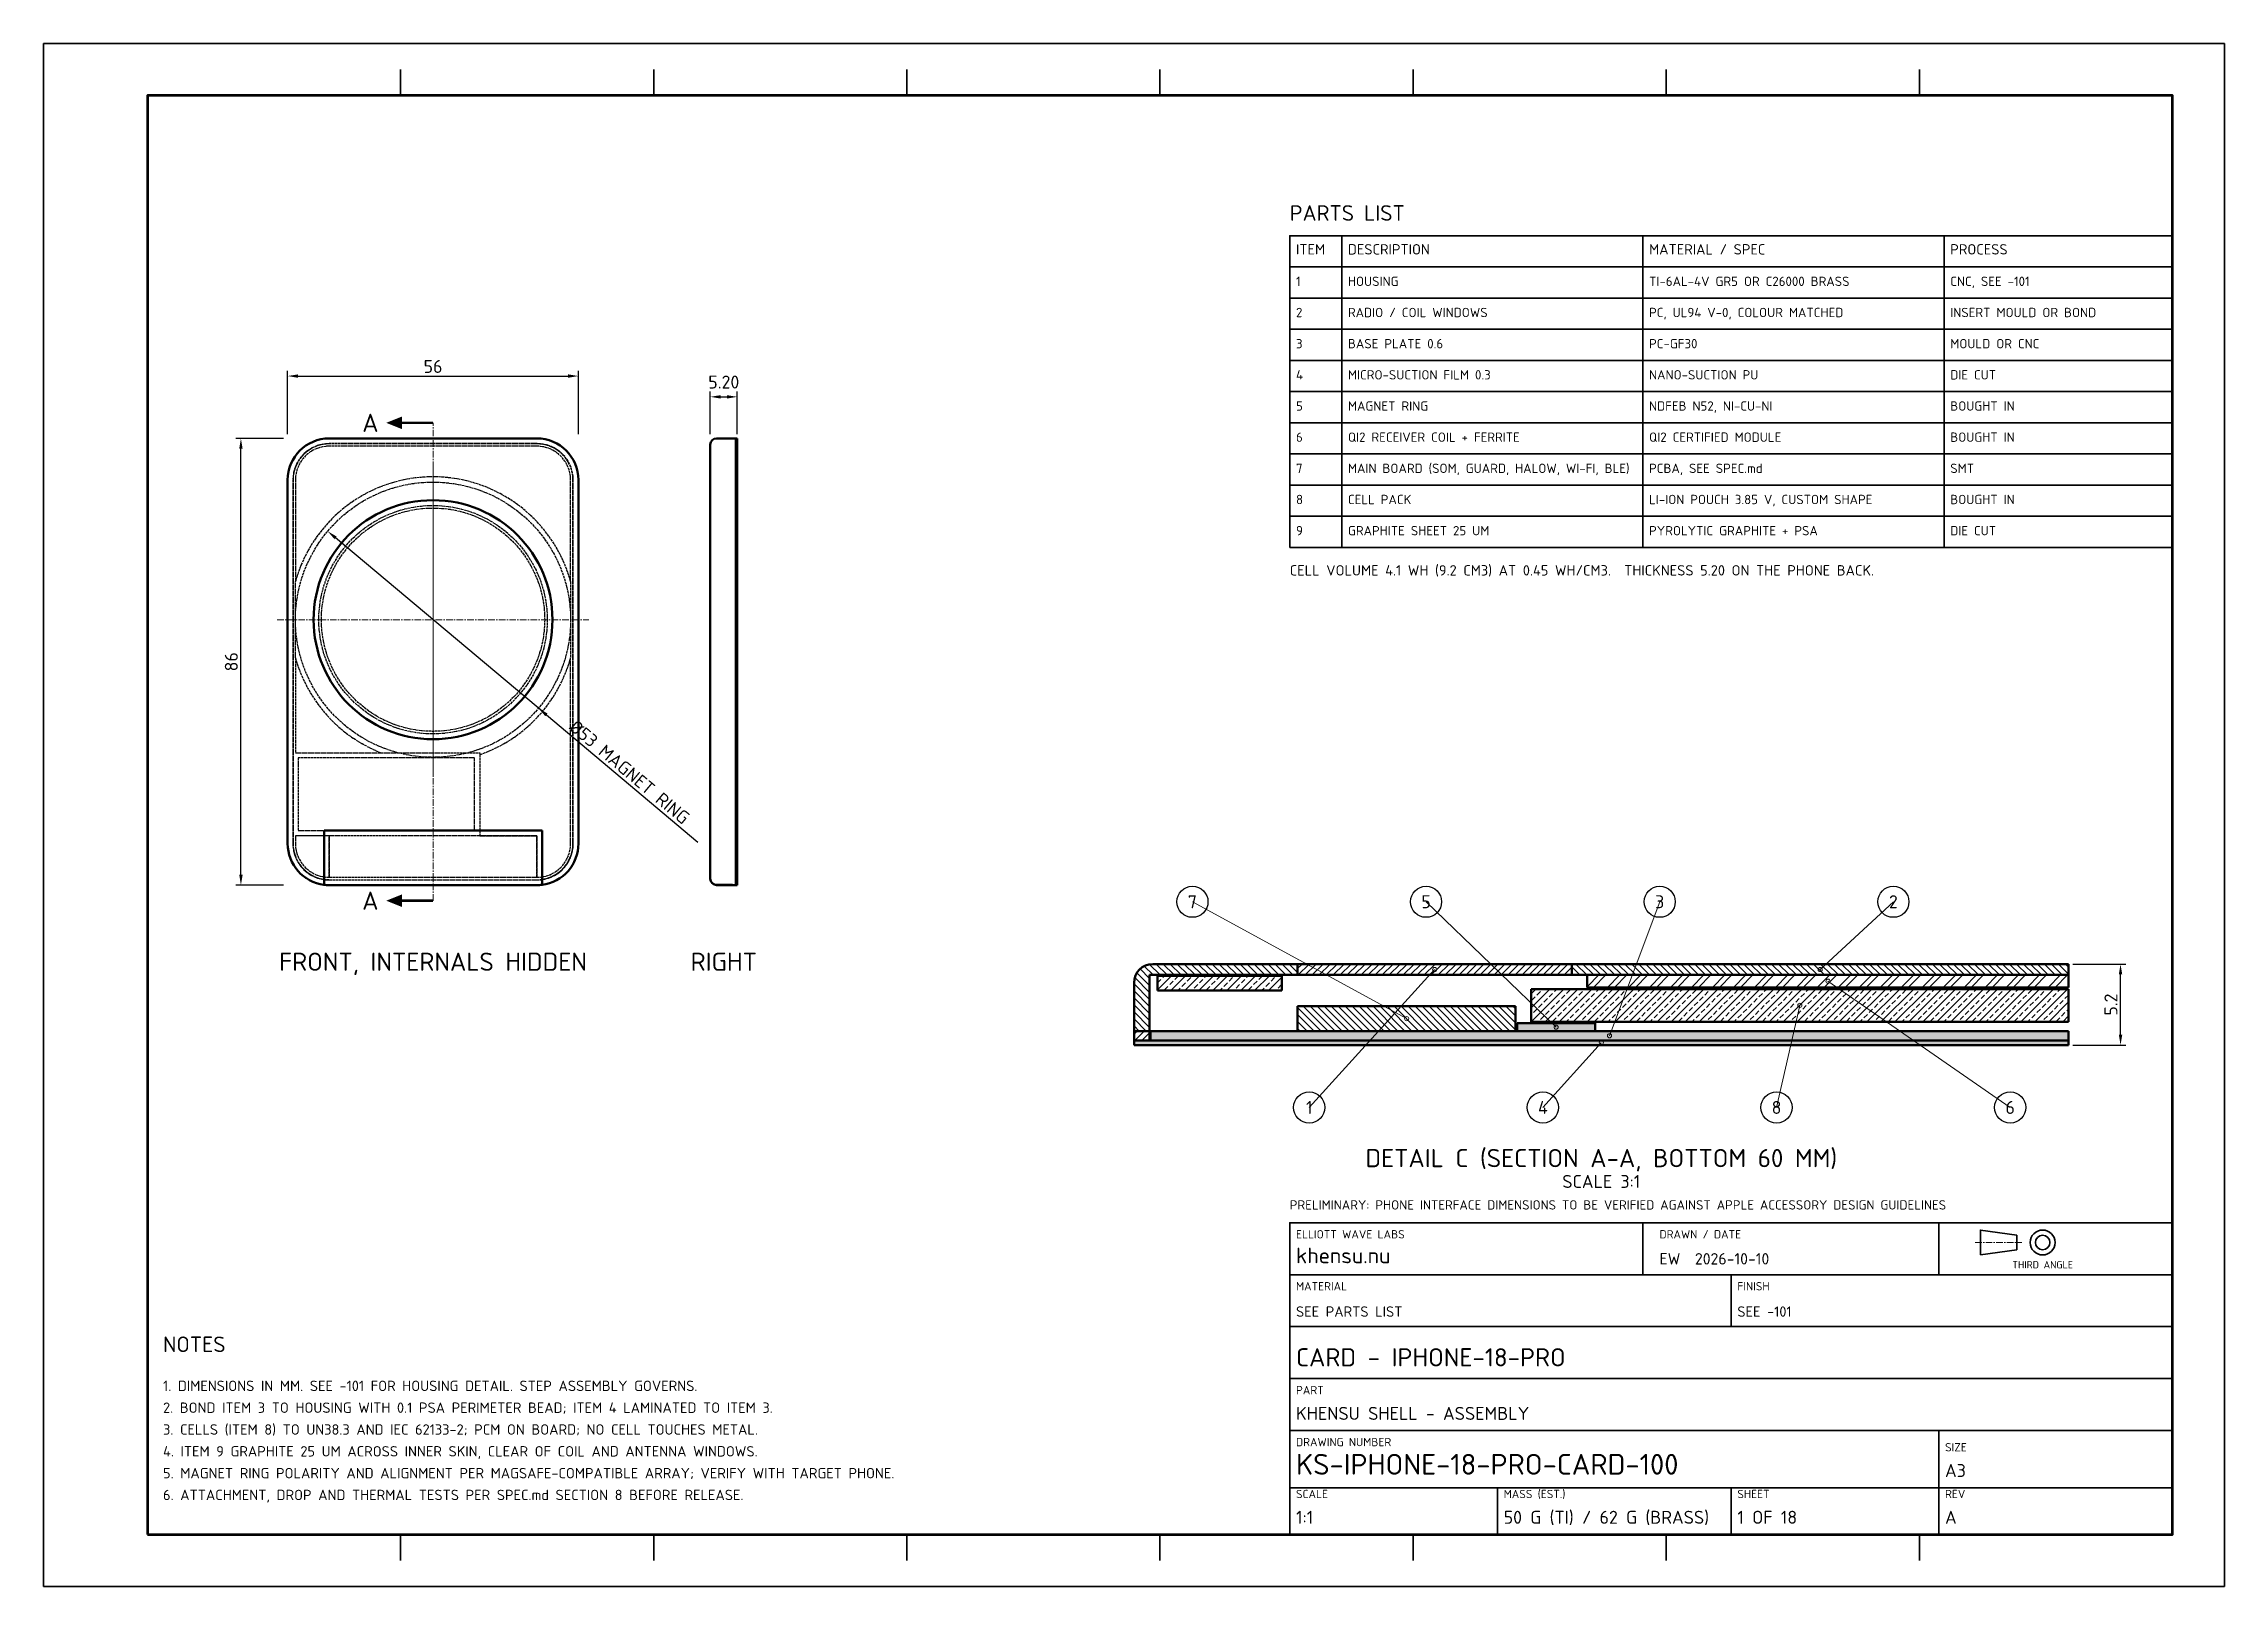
# Model space of a CAD drawing. Header units: millimetres. Extents: x 0 to 420, y 0 to 297.
import ezdxf
from ezdxf.enums import TextEntityAlignment as Align

# ---------------------------------------------------------------- set-up
doc = ezdxf.new("R2010")
doc.units = ezdxf.units.MM
doc.header["$LTSCALE"] = 0.4
doc.linetypes.add('CENTER', pattern=[5.08, 3.175, -0.635, 0.635, -0.635])
doc.linetypes.add('DASHED', pattern=[1.524, 1.27, -0.254])
for name, color, linetype, lineweight in [('BORDER', 7, 'CONTINUOUS', 70), ('CENTER', 1, 'CENTER', 18), ('DIM', 4, 'CONTINUOUS', 18), ('HATCH', 8, 'CONTINUOUS', 13), ('HIDDEN', 8, 'DASHED', 25), ('OUTLINE', 7, 'CONTINUOUS', 50), ('SECTION', 7, 'CONTINUOUS', 50), ('TEXT', 7, 'CONTINUOUS', 25), ('TITLE', 7, 'CONTINUOUS', 35)]:
    doc.layers.add(name, color=color, linetype=linetype, lineweight=lineweight)
doc.styles.add('KHENSU', font='isocpeur.ttf')
doc.dimstyles.new('KHENSU', dxfattribs={"dimtxt": 2.5, "dimasz": 2, "dimexe": 1, "dimexo": 0.8, "dimgap": 0.6, "dimtad": 1, "dimdsep": 46, "dimtxsty": 'KHENSU', "dimcen": -1.5, "dimclrd": 4, "dimclre": 4, "dimclrt": 7, "dimazin": 3, "dimtfac": 1, "dimtmove": 2, "dimatfit": 3})

msp = doc.modelspace()

# ---------------------------------------------------------------- texts
at = {"layer": 'TEXT', "style": 'KHENSU'}
for s, height, p in [('PARTS LIST', 3, (240, 262)), ('ITEM', 2, (241.2, 255.8)), ('DESCRIPTION', 2, (251.2, 255.8)), ('MATERIAL / SPEC', 2, (309.2, 255.8)), ('PROCESS', 2, (367.2, 255.8)), ('1', 1.8, (241.2, 249.8)), ('HOUSING', 1.8, (251.2, 249.8)), ('TI-6AL-4V GR5 OR C26000 BRASS', 1.8, (309.2, 249.8)), ('CNC, SEE -101', 1.8, (367.2, 249.8)), ('2', 1.8, (241.2, 243.8)), ('RADIO / COIL WINDOWS', 1.8, (251.2, 243.8)), ('PC, UL94 V-0, COLOUR MATCHED', 1.8, (309.2, 243.8)), ('INSERT MOULD OR BOND', 1.8, (367.2, 243.8)), ('3', 1.8, (241.2, 237.8)), ('BASE PLATE 0.6', 1.8, (251.2, 237.8)), ('PC-GF30', 1.8, (309.2, 237.8)), ('MOULD OR CNC', 1.8, (367.2, 237.8)), ('4', 1.8, (241.2, 231.8)), ('MICRO-SUCTION FILM 0.3', 1.8, (251.2, 231.8)), ('NANO-SUCTION PU', 1.8, (309.2, 231.8)), ('DIE CUT', 1.8, (367.2, 231.8)), ('5', 1.8, (241.2, 225.8)), ('MAGNET RING', 1.8, (251.2, 225.8)), ('NDFEB N52, NI-CU-NI', 1.8, (309.2, 225.8)), ('BOUGHT IN', 1.8, (367.2, 225.8)), ('6', 1.8, (241.2, 219.8)), ('QI2 RECEIVER COIL + FERRITE', 1.8, (251.2, 219.8)), ('QI2 CERTIFIED MODULE', 1.8, (309.2, 219.8)), ('BOUGHT IN', 1.8, (367.2, 219.8)), ('7', 1.8, (241.2, 213.8)), ('MAIN BOARD (SOM, GUARD, HALOW, WI-FI, BLE)', 1.8, (251.2, 213.8)), ('PCBA, SEE SPEC.md', 1.8, (309.2, 213.8)), ('SMT', 1.8, (367.2, 213.8)), ('8', 1.8, (241.2, 207.8)), ('CELL PACK', 1.8, (251.2, 207.8)), ('LI-ION POUCH 3.85 V, CUSTOM SHAPE', 1.8, (309.2, 207.8)), ('BOUGHT IN', 1.8, (367.2, 207.8)), ('9', 1.8, (241.2, 201.8)), ('GRAPHITE SHEET 25 UM', 1.8, (251.2, 201.8)), ('PYROLYTIC GRAPHITE + PSA', 1.8, (309.2, 201.8)), ('DIE CUT', 1.8, (367.2, 201.8)), ('CELL VOLUME 4.1 WH (9.2 CM3) AT 0.45 WH/CM3.  THICKNESS 5.20 ON THE PHONE BACK.', 2, (240, 194)), ('khensu.nu', 3, (241.2, 61.3)), ('EW  2026-10-10', 2.2, (311.2, 61.3)), ('SEE PARTS LIST', 2, (241.2, 51.3)), ('SEE -101', 2, (326.2, 51.3)), ('NOTES', 3, (23, 44.2)), ('CARD - IPHONE-18-PRO', 3.5, (241.2, 41.3)), ('1. DIMENSIONS IN MM. SEE -101 FOR HOUSING DETAIL. STEP ASSEMBLY GOVERNS.', 2, (23, 37)), ('2. BOND ITEM 3 TO HOUSING WITH 0.1 PSA PERIMETER BEAD; ITEM 4 LAMINATED TO ITEM 3.', 2, (23, 32.8)), ('KHENSU SHELL - ASSEMBLY', 2.5, (241.2, 31.3)), ('3. CELLS (ITEM 8) TO UN38.3 AND IEC 62133-2; PCM ON BOARD; NO CELL TOUCHES METAL.', 2, (23, 28.6)), ('4. ITEM 9 GRAPHITE 25 UM ACROSS INNER SKIN, CLEAR OF COIL AND ANTENNA WINDOWS.', 2, (23, 24.4)), ('KS-IPHONE-18-PRO-CARD-100', 4, (241.2, 20.3)), ('5. MAGNET RING POLARITY AND ALIGNMENT PER MAGSAFE-COMPATIBLE ARRAY; VERIFY WITH TARGET PHONE.', 2, (23, 20.2)), ('A3', 2.5, (366.2, 20.3)), ('6. ATTACHMENT, DROP AND THERMAL TESTS PER SPEC.md SECTION 8 BEFORE RELEASE.', 2, (23, 16)), ('1:1', 2.5, (241.2, 11.3)), ('50 G (TI) / 62 G (BRASS)', 2.5, (281.2, 11.3)), ('1 OF 18', 2.5, (326.2, 11.3)), ('A', 2.5, (366.2, 11.3))]:
    msp.add_text(s, height=height, dxfattribs=at).set_placement(p, align=Align.BOTTOM_LEFT)
for p in [(64.5, 224), (64.5, 132)]:
    msp.add_text('A', height=3.5, dxfattribs=at).set_placement(p, align=Align.MIDDLE_RIGHT)
for s, p in [('7', (221.25, 131.8)), ('5', (266.25, 131.8)), ('3', (311.25, 131.8)), ('2', (356.25, 131.8)), ('1', (243.75, 92.2)), ('4', (288.75, 92.2)), ('8', (333.75, 92.2)), ('6', (378.75, 92.2))]:
    msp.add_text(s, height=2.5, dxfattribs=at).set_placement(p, align=Align.MIDDLE_CENTER)
for s, height, p in [('FRONT, INTERNALS HIDDEN', 3.5, (75, 122)), ('RIGHT', 3.5, (131, 122)), ('DETAIL C (SECTION A-A, BOTTOM 60 MM)', 3.5, (300, 84.2)), ('SCALE 3:1', 2.5, (300, 79.2))]:
    msp.add_text(s, height=height, dxfattribs=at).set_placement(p, align=Align.TOP_CENTER)
at = {"layer": 'TITLE', "style": 'KHENSU'}
for s, height, p in [('PRELIMINARY: PHONE INTERFACE DIMENSIONS TO BE VERIFIED AGAINST APPLE ACCESSORY DESIGN GUIDELINES', 1.8, (240, 72)), ('ELLIOTT WAVE LABS', 1.6, (241.2, 66.5)), ('DRAWN / DATE', 1.6, (311.2, 66.5)), ('MATERIAL', 1.6, (241.2, 56.5)), ('FINISH', 1.6, (326.2, 56.5)), ('PART', 1.6, (241.2, 36.5)), ('DRAWING NUMBER', 1.6, (241.2, 26.5)), ('SIZE', 1.6, (366.2, 25.5)), ('SCALE', 1.6, (241.2, 16.5)), ('MASS (EST.)', 1.6, (281.2, 16.5)), ('SHEET', 1.6, (326.2, 16.5)), ('REV', 1.6, (366.2, 16.5))]:
    msp.add_text(s, height=height, dxfattribs=at).set_placement(p, align=Align.BOTTOM_LEFT)
msp.add_text('THIRD ANGLE', height=1.4, dxfattribs=at).set_placement((385, 60.8), align=Align.BOTTOM_CENTER)

# ---------------------------------------------------------------- dimensions: what is measured, and where the dimension line sits
at = {"layer": 'DIM'}
msp.add_linear_dim(base=(47, 233), p1=(47, 221), p2=(103, 221), dimstyle='KHENSU', override={"dimlfac": 1}, dxfattribs=at).render()
msp.add_linear_dim(base=(128.4, 229), p1=(128.4, 221), p2=(133.6, 221), text='5.20', dimstyle='KHENSU', override={"dimlfac": 1}, dxfattribs=at).render()
for base, p1, p2, override in [((38, 135), (47, 135), (47, 221), {"dimlfac": 1}), ((400, 104.2), (390, 104.2), (390, 119.8), {"dimlfac": 0.333333})]:
    msp.add_linear_dim(base=base, p1=p1, p2=p2, angle=90, dimstyle='KHENSU', override=override, dxfattribs=at).render()
msp.add_diameter_dim_2p(p1=(54.7, 203.134), p2=(95.3, 169.066), text='<> MAGNET RING', dimstyle='KHENSU', override={"dimlfac": 1}, dxfattribs=at).render()

# ---------------------------------------------------------------- hatches: boundary and pattern name
at = {"layer": 'HATCH'}
h = msp.add_hatch(dxfattribs=at)
h.set_pattern_fill('ANSI31', color=8, scale=0.3, angle=90)
h.paths.add_polyline_path([(210, 116.2), (210.035, 116.703), (210.14, 117.196), (210.313, 117.669), (210.551, 118.114), (210.848, 118.521), (211.199, 118.882), (211.597, 119.191), (212.034, 119.442), (212.502, 119.629), (212.992, 119.748), (213.493, 119.798), (213.997, 119.8), (214.502, 119.8), (215.006, 119.8), (215.511, 119.8), (216.015, 119.8), (216.519, 119.8), (217.024, 119.8), (217.528, 119.8), (218.032, 119.8), (218.537, 119.8), (219.041, 119.8), (219.545, 119.8), (220.05, 119.8), (220.554, 119.8), (221.059, 119.8), (221.563, 119.8), (222.067, 119.8), (222.572, 119.8), (223.076, 119.8), (223.58, 119.8), (224.085, 119.8), (224.589, 119.8), (225.093, 119.8), (225.598, 119.8), (226.102, 119.8), (226.607, 119.8), (227.111, 119.8), (227.615, 119.8), (228.12, 119.8), (228.624, 119.8), (229.128, 119.8), (229.633, 119.8), (230.137, 119.8), (230.641, 119.8), (231.146, 119.8), (231.65, 119.8), (232.155, 119.8), (232.659, 119.8), (233.163, 119.8), (233.668, 119.8), (234.172, 119.8), (234.676, 119.8), (235.181, 119.8), (235.685, 119.8), (236.189, 119.8), (236.694, 119.8), (237.198, 119.8), (237.703, 119.8), (238.207, 119.8), (238.711, 119.8), (239.216, 119.8), (239.72, 119.8), (240.224, 119.8), (240.729, 119.8), (241.233, 119.8), (241.5, 119.563), (241.5, 119.058), (241.5, 118.554), (241.5, 118.049), (241.345, 117.7), (240.841, 117.7), (240.336, 117.7), (239.832, 117.7), (239.328, 117.7), (238.823, 117.7), (238.319, 117.7), (237.815, 117.7), (237.31, 117.7), (236.806, 117.7), (236.301, 117.7), (235.797, 117.7), (235.293, 117.7), (234.788, 117.7), (234.284, 117.7), (233.78, 117.7), (233.275, 117.7), (232.771, 117.7), (232.267, 117.7), (231.762, 117.7), (231.258, 117.7), (230.753, 117.7), (230.249, 117.7), (229.745, 117.7), (229.24, 117.7), (228.736, 117.7), (228.232, 117.7), (227.727, 117.7), (227.223, 117.7), (226.719, 117.7), (226.214, 117.7), (225.71, 117.7), (225.205, 117.7), (224.701, 117.7), (224.197, 117.7), (223.692, 117.7), (223.188, 117.7), (222.684, 117.7), (222.179, 117.7), (221.675, 117.7), (221.171, 117.7), (220.666, 117.7), (220.162, 117.7), (219.657, 117.7), (219.153, 117.7), (218.649, 117.7), (218.144, 117.7), (217.64, 117.7), (217.136, 117.7), (216.631, 117.7), (216.127, 117.7), (215.623, 117.7), (215.118, 117.7), (214.614, 117.7), (214.109, 117.7), (213.605, 117.7), (213.101, 117.7), (213, 117.296), (213, 116.792), (213, 116.288), (213, 115.783), (213, 115.279), (213, 114.775), (213, 114.27), (213, 113.766), (213, 113.261), (213, 112.757), (213, 112.253), (213, 111.748), (213, 111.244), (213, 110.74), (213, 110.235), (213, 109.731), (213, 109.227), (213, 108.722), (213, 108.218), (213, 107.713), (213, 107.209), (212.805, 106.9), (212.3, 106.9), (211.796, 106.9), (211.292, 106.9), (210.787, 106.9), (210.283, 106.9), (210, 107.121), (210, 107.626), (210, 108.13), (210, 108.635), (210, 109.139), (210, 109.643), (210, 110.148), (210, 110.652), (210, 111.156), (210, 111.661), (210, 112.165), (210, 112.669), (210, 113.174), (210, 113.678), (210, 114.183), (210, 114.687), (210, 115.191), (210, 115.696), (210, 116.2)])
h = msp.add_hatch(dxfattribs=at)
h.set_pattern_fill('ANSI31', color=8, scale=0.3)
h.paths.add_polyline_path([(241.5, 117.7), (241.5, 118.204), (241.5, 118.707), (241.5, 119.211), (241.5, 119.715), (241.918, 119.8), (242.422, 119.8), (242.926, 119.8), (243.429, 119.8), (243.933, 119.8), (244.437, 119.8), (244.94, 119.8), (245.444, 119.8), (245.948, 119.8), (246.451, 119.8), (246.955, 119.8), (247.459, 119.8), (247.962, 119.8), (248.466, 119.8), (248.97, 119.8), (249.473, 119.8), (249.977, 119.8), (250.481, 119.8), (250.984, 119.8), (251.488, 119.8), (251.992, 119.8), (252.495, 119.8), (252.999, 119.8), (253.503, 119.8), (254.006, 119.8), (254.51, 119.8), (255.014, 119.8), (255.517, 119.8), (256.021, 119.8), (256.525, 119.8), (257.028, 119.8), (257.532, 119.8), (258.036, 119.8), (258.539, 119.8), (259.043, 119.8), (259.547, 119.8), (260.05, 119.8), (260.554, 119.8), (261.058, 119.8), (261.561, 119.8), (262.065, 119.8), (262.569, 119.8), (263.072, 119.8), (263.576, 119.8), (264.08, 119.8), (264.583, 119.8), (265.087, 119.8), (265.591, 119.8), (266.094, 119.8), (266.598, 119.8), (267.102, 119.8), (267.606, 119.8), (268.109, 119.8), (268.613, 119.8), (269.117, 119.8), (269.62, 119.8), (270.124, 119.8), (270.628, 119.8), (271.131, 119.8), (271.635, 119.8), (272.139, 119.8), (272.642, 119.8), (273.146, 119.8), (273.65, 119.8), (274.153, 119.8), (274.657, 119.8), (275.161, 119.8), (275.664, 119.8), (276.168, 119.8), (276.672, 119.8), (277.175, 119.8), (277.679, 119.8), (278.183, 119.8), (278.686, 119.8), (279.19, 119.8), (279.694, 119.8), (280.197, 119.8), (280.701, 119.8), (281.205, 119.8), (281.708, 119.8), (282.212, 119.8), (282.716, 119.8), (283.219, 119.8), (283.723, 119.8), (284.227, 119.8), (284.73, 119.8), (285.234, 119.8), (285.738, 119.8), (286.241, 119.8), (286.745, 119.8), (287.249, 119.8), (287.752, 119.8), (288.256, 119.8), (288.76, 119.8), (289.263, 119.8), (289.767, 119.8), (290.271, 119.8), (290.774, 119.8), (291.278, 119.8), (291.782, 119.8), (292.285, 119.8), (292.789, 119.8), (293.293, 119.8), (293.796, 119.8), (294.3, 119.8), (294.3, 119.296), (294.3, 118.793), (294.3, 118.289), (294.3, 117.785), (293.882, 117.7), (293.378, 117.7), (292.874, 117.7), (292.371, 117.7), (291.867, 117.7), (291.363, 117.7), (290.86, 117.7), (290.356, 117.7), (289.852, 117.7), (289.349, 117.7), (288.845, 117.7), (288.341, 117.7), (287.838, 117.7), (287.334, 117.7), (286.83, 117.7), (286.327, 117.7), (285.823, 117.7), (285.319, 117.7), (284.816, 117.7), (284.312, 117.7), (283.808, 117.7), (283.305, 117.7), (282.801, 117.7), (282.297, 117.7), (281.794, 117.7), (281.29, 117.7), (280.786, 117.7), (280.283, 117.7), (279.779, 117.7), (279.275, 117.7), (278.772, 117.7), (278.268, 117.7), (277.764, 117.7), (277.261, 117.7), (276.757, 117.7), (276.253, 117.7), (275.75, 117.7), (275.246, 117.7), (274.742, 117.7), (274.239, 117.7), (273.735, 117.7), (273.231, 117.7), (272.728, 117.7), (272.224, 117.7), (271.72, 117.7), (271.217, 117.7), (270.713, 117.7), (270.209, 117.7), (269.706, 117.7), (269.202, 117.7), (268.698, 117.7), (268.194, 117.7), (267.691, 117.7), (267.187, 117.7), (266.683, 117.7), (266.18, 117.7), (265.676, 117.7), (265.172, 117.7), (264.669, 117.7), (264.165, 117.7), (263.661, 117.7), (263.158, 117.7), (262.654, 117.7), (262.15, 117.7), (261.647, 117.7), (261.143, 117.7), (260.639, 117.7), (260.136, 117.7), (259.632, 117.7), (259.128, 117.7), (258.625, 117.7), (258.121, 117.7), (257.617, 117.7), (257.114, 117.7), (256.61, 117.7), (256.106, 117.7), (255.603, 117.7), (255.099, 117.7), (254.595, 117.7), (254.092, 117.7), (253.588, 117.7), (253.084, 117.7), (252.581, 117.7), (252.077, 117.7), (251.573, 117.7), (251.07, 117.7), (250.566, 117.7), (250.062, 117.7), (249.559, 117.7), (249.055, 117.7), (248.551, 117.7), (248.048, 117.7), (247.544, 117.7), (247.04, 117.7), (246.537, 117.7), (246.033, 117.7), (245.529, 117.7), (245.026, 117.7), (244.522, 117.7), (244.018, 117.7), (243.515, 117.7), (243.011, 117.7), (242.507, 117.7), (242.004, 117.7), (241.5, 117.7)])
h = msp.add_hatch(dxfattribs=at)
h.set_pattern_fill('ANSI31', color=8, scale=0.3, angle=90)
h.paths.add_polyline_path([(390, 119.8), (390, 119.298), (390, 118.797), (390, 118.295), (390, 117.794), (389.592, 117.7), (389.091, 117.7), (388.589, 117.7), (388.088, 117.7), (387.586, 117.7), (387.085, 117.7), (386.583, 117.7), (386.082, 117.7), (385.58, 117.7), (385.078, 117.7), (384.577, 117.7), (384.075, 117.7), (383.574, 117.7), (383.072, 117.7), (382.571, 117.7), (382.069, 117.7), (381.568, 117.7), (381.066, 117.7), (380.565, 117.7), (380.063, 117.7), (379.562, 117.7), (379.06, 117.7), (378.558, 117.7), (378.057, 117.7), (377.555, 117.7), (377.054, 117.7), (376.552, 117.7), (376.051, 117.7), (375.549, 117.7), (375.048, 117.7), (374.546, 117.7), (374.045, 117.7), (373.543, 117.7), (373.042, 117.7), (372.54, 117.7), (372.038, 117.7), (371.537, 117.7), (371.035, 117.7), (370.534, 117.7), (370.032, 117.7), (369.531, 117.7), (369.029, 117.7), (368.528, 117.7), (368.026, 117.7), (367.525, 117.7), (367.023, 117.7), (366.522, 117.7), (366.02, 117.7), (365.518, 117.7), (365.017, 117.7), (364.515, 117.7), (364.014, 117.7), (363.512, 117.7), (363.011, 117.7), (362.509, 117.7), (362.008, 117.7), (361.506, 117.7), (361.005, 117.7), (360.503, 117.7), (360.002, 117.7), (359.5, 117.7), (358.998, 117.7), (358.497, 117.7), (357.995, 117.7), (357.494, 117.7), (356.992, 117.7), (356.491, 117.7), (355.989, 117.7), (355.488, 117.7), (354.986, 117.7), (354.485, 117.7), (353.983, 117.7), (353.482, 117.7), (352.98, 117.7), (352.478, 117.7), (351.977, 117.7), (351.475, 117.7), (350.974, 117.7), (350.472, 117.7), (349.971, 117.7), (349.469, 117.7), (348.968, 117.7), (348.466, 117.7), (347.965, 117.7), (347.463, 117.7), (346.962, 117.7), (346.46, 117.7), (345.958, 117.7), (345.457, 117.7), (344.955, 117.7), (344.454, 117.7), (343.952, 117.7), (343.451, 117.7), (342.949, 117.7), (342.448, 117.7), (341.946, 117.7), (341.445, 117.7), (340.943, 117.7), (340.442, 117.7), (339.94, 117.7), (339.438, 117.7), (338.937, 117.7), (338.435, 117.7), (337.934, 117.7), (337.432, 117.7), (336.931, 117.7), (336.429, 117.7), (335.928, 117.7), (335.426, 117.7), (334.925, 117.7), (334.423, 117.7), (333.922, 117.7), (333.42, 117.7), (332.918, 117.7), (332.417, 117.7), (331.915, 117.7), (331.414, 117.7), (330.912, 117.7), (330.411, 117.7), (329.909, 117.7), (329.408, 117.7), (328.906, 117.7), (328.405, 117.7), (327.903, 117.7), (327.402, 117.7), (326.9, 117.7), (326.398, 117.7), (325.897, 117.7), (325.395, 117.7), (324.894, 117.7), (324.392, 117.7), (323.891, 117.7), (323.389, 117.7), (322.888, 117.7), (322.386, 117.7), (321.885, 117.7), (321.383, 117.7), (320.882, 117.7), (320.38, 117.7), (319.878, 117.7), (319.377, 117.7), (318.875, 117.7), (318.374, 117.7), (317.872, 117.7), (317.371, 117.7), (316.869, 117.7), (316.368, 117.7), (315.866, 117.7), (315.365, 117.7), (314.863, 117.7), (314.362, 117.7), (313.86, 117.7), (313.358, 117.7), (312.857, 117.7), (312.355, 117.7), (311.854, 117.7), (311.352, 117.7), (310.851, 117.7), (310.349, 117.7), (309.848, 117.7), (309.346, 117.7), (308.845, 117.7), (308.343, 117.7), (307.842, 117.7), (307.34, 117.7), (306.838, 117.7), (306.337, 117.7), (305.835, 117.7), (305.334, 117.7), (304.832, 117.7), (304.331, 117.7), (303.829, 117.7), (303.328, 117.7), (302.826, 117.7), (302.325, 117.7), (301.823, 117.7), (301.322, 117.7), (300.82, 117.7), (300.318, 117.7), (299.817, 117.7), (299.315, 117.7), (298.814, 117.7), (298.312, 117.7), (297.811, 117.7), (297.309, 117.7), (296.808, 117.7), (296.306, 117.7), (295.805, 117.7), (295.303, 117.7), (294.802, 117.7), (294.3, 117.7), (294.3, 118.202), (294.3, 118.703), (294.3, 119.205), (294.3, 119.706), (294.708, 119.8), (295.209, 119.8), (295.711, 119.8), (296.212, 119.8), (296.714, 119.8), (297.215, 119.8), (297.717, 119.8), (298.218, 119.8), (298.72, 119.8), (299.222, 119.8), (299.723, 119.8), (300.225, 119.8), (300.726, 119.8), (301.228, 119.8), (301.729, 119.8), (302.231, 119.8), (302.732, 119.8), (303.234, 119.8), (303.735, 119.8), (304.237, 119.8), (304.738, 119.8), (305.24, 119.8), (305.742, 119.8), (306.243, 119.8), (306.745, 119.8), (307.246, 119.8), (307.748, 119.8), (308.249, 119.8), (308.751, 119.8), (309.252, 119.8), (309.754, 119.8), (310.255, 119.8), (310.757, 119.8), (311.258, 119.8), (311.76, 119.8), (312.262, 119.8), (312.763, 119.8), (313.265, 119.8), (313.766, 119.8), (314.268, 119.8), (314.769, 119.8), (315.271, 119.8), (315.772, 119.8), (316.274, 119.8), (316.775, 119.8), (317.277, 119.8), (317.778, 119.8), (318.28, 119.8), (318.782, 119.8), (319.283, 119.8), (319.785, 119.8), (320.286, 119.8), (320.788, 119.8), (321.289, 119.8), (321.791, 119.8), (322.292, 119.8), (322.794, 119.8), (323.295, 119.8), (323.797, 119.8), (324.298, 119.8), (324.8, 119.8), (325.302, 119.8), (325.803, 119.8), (326.305, 119.8), (326.806, 119.8), (327.308, 119.8), (327.809, 119.8), (328.311, 119.8), (328.812, 119.8), (329.314, 119.8), (329.815, 119.8), (330.317, 119.8), (330.818, 119.8), (331.32, 119.8), (331.822, 119.8), (332.323, 119.8), (332.825, 119.8), (333.326, 119.8), (333.828, 119.8), (334.329, 119.8), (334.831, 119.8), (335.332, 119.8), (335.834, 119.8), (336.335, 119.8), (336.837, 119.8), (337.338, 119.8), (337.84, 119.8), (338.342, 119.8), (338.843, 119.8), (339.345, 119.8), (339.846, 119.8), (340.348, 119.8), (340.849, 119.8), (341.351, 119.8), (341.852, 119.8), (342.354, 119.8), (342.855, 119.8), (343.357, 119.8), (343.858, 119.8), (344.36, 119.8), (344.862, 119.8), (345.363, 119.8), (345.865, 119.8), (346.366, 119.8), (346.868, 119.8), (347.369, 119.8), (347.871, 119.8), (348.372, 119.8), (348.874, 119.8), (349.375, 119.8), (349.877, 119.8), (350.378, 119.8), (350.88, 119.8), (351.382, 119.8), (351.883, 119.8), (352.385, 119.8), (352.886, 119.8), (353.388, 119.8), (353.889, 119.8), (354.391, 119.8), (354.892, 119.8), (355.394, 119.8), (355.895, 119.8), (356.397, 119.8), (356.898, 119.8), (357.4, 119.8), (357.902, 119.8), (358.403, 119.8), (358.905, 119.8), (359.406, 119.8), (359.908, 119.8), (360.409, 119.8), (360.911, 119.8), (361.412, 119.8), (361.914, 119.8), (362.415, 119.8), (362.917, 119.8), (363.418, 119.8), (363.92, 119.8), (364.422, 119.8), (364.923, 119.8), (365.425, 119.8), (365.926, 119.8), (366.428, 119.8), (366.929, 119.8), (367.431, 119.8), (367.932, 119.8), (368.434, 119.8), (368.935, 119.8), (369.437, 119.8), (369.938, 119.8), (370.44, 119.8), (370.942, 119.8), (371.443, 119.8), (371.945, 119.8), (372.446, 119.8), (372.948, 119.8), (373.449, 119.8), (373.951, 119.8), (374.452, 119.8), (374.954, 119.8), (375.455, 119.8), (375.957, 119.8), (376.458, 119.8), (376.96, 119.8), (377.462, 119.8), (377.963, 119.8), (378.465, 119.8), (378.966, 119.8), (379.468, 119.8), (379.969, 119.8), (380.471, 119.8), (380.972, 119.8), (381.474, 119.8), (381.975, 119.8), (382.477, 119.8), (382.978, 119.8), (383.48, 119.8), (383.982, 119.8), (384.483, 119.8), (384.985, 119.8), (385.486, 119.8), (385.988, 119.8), (386.489, 119.8), (386.991, 119.8), (387.492, 119.8), (387.994, 119.8), (388.495, 119.8), (388.997, 119.8), (389.498, 119.8), (390, 119.8)])
h = msp.add_hatch(dxfattribs=at)
h.set_pattern_fill('ANSI32', color=8, scale=0.3)
h.paths.add_polyline_path([(390, 117.7), (390, 117.198), (390, 116.696), (390, 116.194), (390, 115.693), (389.891, 115.3), (389.389, 115.3), (388.887, 115.3), (388.385, 115.3), (387.883, 115.3), (387.382, 115.3), (386.88, 115.3), (386.378, 115.3), (385.876, 115.3), (385.374, 115.3), (384.872, 115.3), (384.37, 115.3), (383.869, 115.3), (383.367, 115.3), (382.865, 115.3), (382.363, 115.3), (381.861, 115.3), (381.359, 115.3), (380.858, 115.3), (380.356, 115.3), (379.854, 115.3), (379.352, 115.3), (378.85, 115.3), (378.348, 115.3), (377.846, 115.3), (377.345, 115.3), (376.843, 115.3), (376.341, 115.3), (375.839, 115.3), (375.337, 115.3), (374.835, 115.3), (374.334, 115.3), (373.832, 115.3), (373.33, 115.3), (372.828, 115.3), (372.326, 115.3), (371.824, 115.3), (371.322, 115.3), (370.821, 115.3), (370.319, 115.3), (369.817, 115.3), (369.315, 115.3), (368.813, 115.3), (368.311, 115.3), (367.809, 115.3), (367.308, 115.3), (366.806, 115.3), (366.304, 115.3), (365.802, 115.3), (365.3, 115.3), (364.798, 115.3), (364.297, 115.3), (363.795, 115.3), (363.293, 115.3), (362.791, 115.3), (362.289, 115.3), (361.787, 115.3), (361.285, 115.3), (360.784, 115.3), (360.282, 115.3), (359.78, 115.3), (359.278, 115.3), (358.776, 115.3), (358.274, 115.3), (357.773, 115.3), (357.271, 115.3), (356.769, 115.3), (356.267, 115.3), (355.765, 115.3), (355.263, 115.3), (354.761, 115.3), (354.26, 115.3), (353.758, 115.3), (353.256, 115.3), (352.754, 115.3), (352.252, 115.3), (351.75, 115.3), (351.249, 115.3), (350.747, 115.3), (350.245, 115.3), (349.743, 115.3), (349.241, 115.3), (348.739, 115.3), (348.237, 115.3), (347.736, 115.3), (347.234, 115.3), (346.732, 115.3), (346.23, 115.3), (345.728, 115.3), (345.226, 115.3), (344.725, 115.3), (344.223, 115.3), (343.721, 115.3), (343.219, 115.3), (342.717, 115.3), (342.215, 115.3), (341.713, 115.3), (341.212, 115.3), (340.71, 115.3), (340.208, 115.3), (339.706, 115.3), (339.204, 115.3), (338.702, 115.3), (338.201, 115.3), (337.699, 115.3), (337.197, 115.3), (336.695, 115.3), (336.193, 115.3), (335.691, 115.3), (335.189, 115.3), (334.688, 115.3), (334.186, 115.3), (333.684, 115.3), (333.182, 115.3), (332.68, 115.3), (332.178, 115.3), (331.677, 115.3), (331.175, 115.3), (330.673, 115.3), (330.171, 115.3), (329.669, 115.3), (329.167, 115.3), (328.665, 115.3), (328.164, 115.3), (327.662, 115.3), (327.16, 115.3), (326.658, 115.3), (326.156, 115.3), (325.654, 115.3), (325.153, 115.3), (324.651, 115.3), (324.149, 115.3), (323.647, 115.3), (323.145, 115.3), (322.643, 115.3), (322.141, 115.3), (321.64, 115.3), (321.138, 115.3), (320.636, 115.3), (320.134, 115.3), (319.632, 115.3), (319.13, 115.3), (318.628, 115.3), (318.127, 115.3), (317.625, 115.3), (317.123, 115.3), (316.621, 115.3), (316.119, 115.3), (315.617, 115.3), (315.116, 115.3), (314.614, 115.3), (314.112, 115.3), (313.61, 115.3), (313.108, 115.3), (312.606, 115.3), (312.104, 115.3), (311.603, 115.3), (311.101, 115.3), (310.599, 115.3), (310.097, 115.3), (309.595, 115.3), (309.093, 115.3), (308.592, 115.3), (308.09, 115.3), (307.588, 115.3), (307.086, 115.3), (306.584, 115.3), (306.082, 115.3), (305.58, 115.3), (305.079, 115.3), (304.577, 115.3), (304.075, 115.3), (303.573, 115.3), (303.071, 115.3), (302.569, 115.3), (302.068, 115.3), (301.566, 115.3), (301.064, 115.3), (300.562, 115.3), (300.06, 115.3), (299.558, 115.3), (299.056, 115.3), (298.555, 115.3), (298.053, 115.3), (297.551, 115.3), (297.3, 115.551), (297.3, 116.053), (297.3, 116.555), (297.3, 117.056), (297.3, 117.558), (297.66, 117.7), (298.162, 117.7), (298.664, 117.7), (299.166, 117.7), (299.668, 117.7), (300.169, 117.7), (300.671, 117.7), (301.173, 117.7), (301.675, 117.7), (302.177, 117.7), (302.679, 117.7), (303.18, 117.7), (303.682, 117.7), (304.184, 117.7), (304.686, 117.7), (305.188, 117.7), (305.69, 117.7), (306.192, 117.7), (306.693, 117.7), (307.195, 117.7), (307.697, 117.7), (308.199, 117.7), (308.701, 117.7), (309.203, 117.7), (309.704, 117.7), (310.206, 117.7), (310.708, 117.7), (311.21, 117.7), (311.712, 117.7), (312.214, 117.7), (312.716, 117.7), (313.217, 117.7), (313.719, 117.7), (314.221, 117.7), (314.723, 117.7), (315.225, 117.7), (315.727, 117.7), (316.228, 117.7), (316.73, 117.7), (317.232, 117.7), (317.734, 117.7), (318.236, 117.7), (318.738, 117.7), (319.24, 117.7), (319.741, 117.7), (320.243, 117.7), (320.745, 117.7), (321.247, 117.7), (321.749, 117.7), (322.251, 117.7), (322.753, 117.7), (323.254, 117.7), (323.756, 117.7), (324.258, 117.7), (324.76, 117.7), (325.262, 117.7), (325.764, 117.7), (326.265, 117.7), (326.767, 117.7), (327.269, 117.7), (327.771, 117.7), (328.273, 117.7), (328.775, 117.7), (329.277, 117.7), (329.778, 117.7), (330.28, 117.7), (330.782, 117.7), (331.284, 117.7), (331.786, 117.7), (332.288, 117.7), (332.789, 117.7), (333.291, 117.7), (333.793, 117.7), (334.295, 117.7), (334.797, 117.7), (335.299, 117.7), (335.801, 117.7), (336.302, 117.7), (336.804, 117.7), (337.306, 117.7), (337.808, 117.7), (338.31, 117.7), (338.812, 117.7), (339.313, 117.7), (339.815, 117.7), (340.317, 117.7), (340.819, 117.7), (341.321, 117.7), (341.823, 117.7), (342.325, 117.7), (342.826, 117.7), (343.328, 117.7), (343.83, 117.7), (344.332, 117.7), (344.834, 117.7), (345.336, 117.7), (345.837, 117.7), (346.339, 117.7), (346.841, 117.7), (347.343, 117.7), (347.845, 117.7), (348.347, 117.7), (348.849, 117.7), (349.35, 117.7), (349.852, 117.7), (350.354, 117.7), (350.856, 117.7), (351.358, 117.7), (351.86, 117.7), (352.361, 117.7), (352.863, 117.7), (353.365, 117.7), (353.867, 117.7), (354.369, 117.7), (354.871, 117.7), (355.373, 117.7), (355.874, 117.7), (356.376, 117.7), (356.878, 117.7), (357.38, 117.7), (357.882, 117.7), (358.384, 117.7), (358.885, 117.7), (359.387, 117.7), (359.889, 117.7), (360.391, 117.7), (360.893, 117.7), (361.395, 117.7), (361.897, 117.7), (362.398, 117.7), (362.9, 117.7), (363.402, 117.7), (363.904, 117.7), (364.406, 117.7), (364.908, 117.7), (365.409, 117.7), (365.911, 117.7), (366.413, 117.7), (366.915, 117.7), (367.417, 117.7), (367.919, 117.7), (368.421, 117.7), (368.922, 117.7), (369.424, 117.7), (369.926, 117.7), (370.428, 117.7), (370.93, 117.7), (371.432, 117.7), (371.934, 117.7), (372.435, 117.7), (372.937, 117.7), (373.439, 117.7), (373.941, 117.7), (374.443, 117.7), (374.945, 117.7), (375.446, 117.7), (375.948, 117.7), (376.45, 117.7), (376.952, 117.7), (377.454, 117.7), (377.956, 117.7), (378.458, 117.7), (378.959, 117.7), (379.461, 117.7), (379.963, 117.7), (380.465, 117.7), (380.967, 117.7), (381.469, 117.7), (381.97, 117.7), (382.472, 117.7), (382.974, 117.7), (383.476, 117.7), (383.978, 117.7), (384.48, 117.7), (384.982, 117.7), (385.483, 117.7), (385.985, 117.7), (386.487, 117.7), (386.989, 117.7), (387.491, 117.7), (387.993, 117.7), (388.494, 117.7), (388.996, 117.7), (389.498, 117.7), (390, 117.7)])
h = msp.add_hatch(dxfattribs=at)
h.set_pattern_fill('ANSI33', color=8, scale=0.3)
h.paths.add_polyline_path([(214.5, 117.55), (215.007, 117.55), (215.513, 117.55), (216.02, 117.55), (216.526, 117.55), (217.033, 117.55), (217.54, 117.55), (218.046, 117.55), (218.553, 117.55), (219.059, 117.55), (219.566, 117.55), (220.073, 117.55), (220.579, 117.55), (221.086, 117.55), (221.592, 117.55), (222.099, 117.55), (222.606, 117.55), (223.112, 117.55), (223.619, 117.55), (224.125, 117.55), (224.632, 117.55), (225.139, 117.55), (225.645, 117.55), (226.152, 117.55), (226.658, 117.55), (227.165, 117.55), (227.672, 117.55), (228.178, 117.55), (228.685, 117.55), (229.192, 117.55), (229.698, 117.55), (230.205, 117.55), (230.711, 117.55), (231.218, 117.55), (231.725, 117.55), (232.231, 117.55), (232.738, 117.55), (233.244, 117.55), (233.751, 117.55), (234.258, 117.55), (234.764, 117.55), (235.271, 117.55), (235.777, 117.55), (236.284, 117.55), (236.791, 117.55), (237.297, 117.55), (237.804, 117.55), (238.31, 117.55), (238.5, 117.233), (238.5, 116.726), (238.5, 116.22), (238.5, 115.713), (238.5, 115.207), (238.5, 114.7), (237.993, 114.7), (237.487, 114.7), (236.98, 114.7), (236.474, 114.7), (235.967, 114.7), (235.46, 114.7), (234.954, 114.7), (234.447, 114.7), (233.941, 114.7), (233.434, 114.7), (232.927, 114.7), (232.421, 114.7), (231.914, 114.7), (231.408, 114.7), (230.901, 114.7), (230.394, 114.7), (229.888, 114.7), (229.381, 114.7), (228.875, 114.7), (228.368, 114.7), (227.861, 114.7), (227.355, 114.7), (226.848, 114.7), (226.342, 114.7), (225.835, 114.7), (225.328, 114.7), (224.822, 114.7), (224.315, 114.7), (223.808, 114.7), (223.302, 114.7), (222.795, 114.7), (222.289, 114.7), (221.782, 114.7), (221.275, 114.7), (220.769, 114.7), (220.262, 114.7), (219.756, 114.7), (219.249, 114.7), (218.742, 114.7), (218.236, 114.7), (217.729, 114.7), (217.223, 114.7), (216.716, 114.7), (216.209, 114.7), (215.703, 114.7), (215.196, 114.7), (214.69, 114.7), (214.5, 115.017), (214.5, 115.524), (214.5, 116.03), (214.5, 116.537), (214.5, 117.043), (214.5, 117.55)])
h = msp.add_hatch(dxfattribs=at)
h.set_pattern_fill('ANSI33', color=8, scale=0.3)
h.paths.add_polyline_path([(390, 115), (390, 114.499), (390, 113.997), (390, 113.496), (390, 112.995), (390, 112.493), (390, 111.992), (390, 111.49), (390, 110.989), (390, 110.488), (390, 109.986), (390, 109.485), (390, 108.984), (389.782, 108.7), (389.281, 108.7), (388.779, 108.7), (388.278, 108.7), (387.777, 108.7), (387.275, 108.7), (386.774, 108.7), (386.273, 108.7), (385.771, 108.7), (385.27, 108.7), (384.768, 108.7), (384.267, 108.7), (383.766, 108.7), (383.264, 108.7), (382.763, 108.7), (382.262, 108.7), (381.76, 108.7), (381.259, 108.7), (380.758, 108.7), (380.256, 108.7), (379.755, 108.7), (379.253, 108.7), (378.752, 108.7), (378.251, 108.7), (377.749, 108.7), (377.248, 108.7), (376.747, 108.7), (376.245, 108.7), (375.744, 108.7), (375.242, 108.7), (374.741, 108.7), (374.24, 108.7), (373.738, 108.7), (373.237, 108.7), (372.736, 108.7), (372.234, 108.7), (371.733, 108.7), (371.232, 108.7), (370.73, 108.7), (370.229, 108.7), (369.727, 108.7), (369.226, 108.7), (368.725, 108.7), (368.223, 108.7), (367.722, 108.7), (367.221, 108.7), (366.719, 108.7), (366.218, 108.7), (365.716, 108.7), (365.215, 108.7), (364.714, 108.7), (364.212, 108.7), (363.711, 108.7), (363.21, 108.7), (362.708, 108.7), (362.207, 108.7), (361.705, 108.7), (361.204, 108.7), (360.703, 108.7), (360.201, 108.7), (359.7, 108.7), (359.199, 108.7), (358.697, 108.7), (358.196, 108.7), (357.695, 108.7), (357.193, 108.7), (356.692, 108.7), (356.19, 108.7), (355.689, 108.7), (355.188, 108.7), (354.686, 108.7), (354.185, 108.7), (353.684, 108.7), (353.182, 108.7), (352.681, 108.7), (352.179, 108.7), (351.678, 108.7), (351.177, 108.7), (350.675, 108.7), (350.174, 108.7), (349.673, 108.7), (349.171, 108.7), (348.67, 108.7), (348.168, 108.7), (347.667, 108.7), (347.166, 108.7), (346.664, 108.7), (346.163, 108.7), (345.662, 108.7), (345.16, 108.7), (344.659, 108.7), (344.158, 108.7), (343.656, 108.7), (343.155, 108.7), (342.653, 108.7), (342.152, 108.7), (341.651, 108.7), (341.149, 108.7), (340.648, 108.7), (340.147, 108.7), (339.645, 108.7), (339.144, 108.7), (338.642, 108.7), (338.141, 108.7), (337.64, 108.7), (337.138, 108.7), (336.637, 108.7), (336.136, 108.7), (335.634, 108.7), (335.133, 108.7), (334.632, 108.7), (334.13, 108.7), (333.629, 108.7), (333.127, 108.7), (332.626, 108.7), (332.125, 108.7), (331.623, 108.7), (331.122, 108.7), (330.621, 108.7), (330.119, 108.7), (329.618, 108.7), (329.116, 108.7), (328.615, 108.7), (328.114, 108.7), (327.612, 108.7), (327.111, 108.7), (326.61, 108.7), (326.108, 108.7), (325.607, 108.7), (325.105, 108.7), (324.604, 108.7), (324.103, 108.7), (323.601, 108.7), (323.1, 108.7), (322.599, 108.7), (322.097, 108.7), (321.596, 108.7), (321.095, 108.7), (320.593, 108.7), (320.092, 108.7), (319.59, 108.7), (319.089, 108.7), (318.588, 108.7), (318.086, 108.7), (317.585, 108.7), (317.084, 108.7), (316.582, 108.7), (316.081, 108.7), (315.579, 108.7), (315.078, 108.7), (314.577, 108.7), (314.075, 108.7), (313.574, 108.7), (313.073, 108.7), (312.571, 108.7), (312.07, 108.7), (311.568, 108.7), (311.067, 108.7), (310.566, 108.7), (310.064, 108.7), (309.563, 108.7), (309.062, 108.7), (308.56, 108.7), (308.059, 108.7), (307.558, 108.7), (307.056, 108.7), (306.555, 108.7), (306.053, 108.7), (305.552, 108.7), (305.051, 108.7), (304.549, 108.7), (304.048, 108.7), (303.547, 108.7), (303.045, 108.7), (302.544, 108.7), (302.042, 108.7), (301.541, 108.7), (301.04, 108.7), (300.538, 108.7), (300.037, 108.7), (299.536, 108.7), (299.034, 108.7), (298.533, 108.7), (298.032, 108.7), (297.53, 108.7), (297.029, 108.7), (296.527, 108.7), (296.026, 108.7), (295.525, 108.7), (295.023, 108.7), (294.522, 108.7), (294.021, 108.7), (293.519, 108.7), (293.018, 108.7), (292.516, 108.7), (292.015, 108.7), (291.514, 108.7), (291.012, 108.7), (290.511, 108.7), (290.01, 108.7), (289.508, 108.7), (289.007, 108.7), (288.505, 108.7), (288.004, 108.7), (287.503, 108.7), (287.001, 108.7), (286.5, 108.7), (286.5, 109.201), (286.5, 109.703), (286.5, 110.204), (286.5, 110.705), (286.5, 111.207), (286.5, 111.708), (286.5, 112.21), (286.5, 112.711), (286.5, 113.212), (286.5, 113.714), (286.5, 114.215), (286.5, 114.716), (286.718, 115), (287.219, 115), (287.721, 115), (288.222, 115), (288.723, 115), (289.225, 115), (289.726, 115), (290.227, 115), (290.729, 115), (291.23, 115), (291.732, 115), (292.233, 115), (292.734, 115), (293.236, 115), (293.737, 115), (294.238, 115), (294.74, 115), (295.241, 115), (295.742, 115), (296.244, 115), (296.745, 115), (297.247, 115), (297.748, 115), (298.249, 115), (298.751, 115), (299.252, 115), (299.753, 115), (300.255, 115), (300.756, 115), (301.258, 115), (301.759, 115), (302.26, 115), (302.762, 115), (303.263, 115), (303.764, 115), (304.266, 115), (304.767, 115), (305.268, 115), (305.77, 115), (306.271, 115), (306.773, 115), (307.274, 115), (307.775, 115), (308.277, 115), (308.778, 115), (309.279, 115), (309.781, 115), (310.282, 115), (310.784, 115), (311.285, 115), (311.786, 115), (312.288, 115), (312.789, 115), (313.29, 115), (313.792, 115), (314.293, 115), (314.795, 115), (315.296, 115), (315.797, 115), (316.299, 115), (316.8, 115), (317.301, 115), (317.803, 115), (318.304, 115), (318.805, 115), (319.307, 115), (319.808, 115), (320.31, 115), (320.811, 115), (321.312, 115), (321.814, 115), (322.315, 115), (322.816, 115), (323.318, 115), (323.819, 115), (324.321, 115), (324.822, 115), (325.323, 115), (325.825, 115), (326.326, 115), (326.827, 115), (327.329, 115), (327.83, 115), (328.332, 115), (328.833, 115), (329.334, 115), (329.836, 115), (330.337, 115), (330.838, 115), (331.34, 115), (331.841, 115), (332.342, 115), (332.844, 115), (333.345, 115), (333.847, 115), (334.348, 115), (334.849, 115), (335.351, 115), (335.852, 115), (336.353, 115), (336.855, 115), (337.356, 115), (337.858, 115), (338.359, 115), (338.86, 115), (339.362, 115), (339.863, 115), (340.364, 115), (340.866, 115), (341.367, 115), (341.868, 115), (342.37, 115), (342.871, 115), (343.373, 115), (343.874, 115), (344.375, 115), (344.877, 115), (345.378, 115), (345.879, 115), (346.381, 115), (346.882, 115), (347.384, 115), (347.885, 115), (348.386, 115), (348.888, 115), (349.389, 115), (349.89, 115), (350.392, 115), (350.893, 115), (351.395, 115), (351.896, 115), (352.397, 115), (352.899, 115), (353.4, 115), (353.901, 115), (354.403, 115), (354.904, 115), (355.405, 115), (355.907, 115), (356.408, 115), (356.91, 115), (357.411, 115), (357.912, 115), (358.414, 115), (358.915, 115), (359.416, 115), (359.918, 115), (360.419, 115), (360.921, 115), (361.422, 115), (361.923, 115), (362.425, 115), (362.926, 115), (363.427, 115), (363.929, 115), (364.43, 115), (364.932, 115), (365.433, 115), (365.934, 115), (366.436, 115), (366.937, 115), (367.438, 115), (367.94, 115), (368.441, 115), (368.942, 115), (369.444, 115), (369.945, 115), (370.447, 115), (370.948, 115), (371.449, 115), (371.951, 115), (372.452, 115), (372.953, 115), (373.455, 115), (373.956, 115), (374.458, 115), (374.959, 115), (375.46, 115), (375.962, 115), (376.463, 115), (376.964, 115), (377.466, 115), (377.967, 115), (378.468, 115), (378.97, 115), (379.471, 115), (379.973, 115), (380.474, 115), (380.975, 115), (381.477, 115), (381.978, 115), (382.479, 115), (382.981, 115), (383.482, 115), (383.984, 115), (384.485, 115), (384.986, 115), (385.488, 115), (385.989, 115), (386.49, 115), (386.992, 115), (387.493, 115), (387.995, 115), (388.496, 115), (388.997, 115), (389.499, 115), (390, 115)])
h = msp.add_hatch(dxfattribs=at)
h.set_pattern_fill('ANSI31', color=8, scale=0.3, angle=90)
h.paths.add_polyline_path([(241.5, 111.7), (242.003, 111.7), (242.506, 111.7), (243.01, 111.7), (243.513, 111.7), (244.016, 111.7), (244.519, 111.7), (245.023, 111.7), (245.526, 111.7), (246.029, 111.7), (246.532, 111.7), (247.035, 111.7), (247.539, 111.7), (248.042, 111.7), (248.545, 111.7), (249.048, 111.7), (249.552, 111.7), (250.055, 111.7), (250.558, 111.7), (251.061, 111.7), (251.565, 111.7), (252.068, 111.7), (252.571, 111.7), (253.074, 111.7), (253.577, 111.7), (254.081, 111.7), (254.584, 111.7), (255.087, 111.7), (255.59, 111.7), (256.094, 111.7), (256.597, 111.7), (257.1, 111.7), (257.603, 111.7), (258.106, 111.7), (258.61, 111.7), (259.113, 111.7), (259.616, 111.7), (260.119, 111.7), (260.623, 111.7), (261.126, 111.7), (261.629, 111.7), (262.132, 111.7), (262.635, 111.7), (263.139, 111.7), (263.642, 111.7), (264.145, 111.7), (264.648, 111.7), (265.152, 111.7), (265.655, 111.7), (266.158, 111.7), (266.661, 111.7), (267.165, 111.7), (267.668, 111.7), (268.171, 111.7), (268.674, 111.7), (269.177, 111.7), (269.681, 111.7), (270.184, 111.7), (270.687, 111.7), (271.19, 111.7), (271.694, 111.7), (272.197, 111.7), (272.7, 111.7), (273.203, 111.7), (273.706, 111.7), (274.21, 111.7), (274.713, 111.7), (275.216, 111.7), (275.719, 111.7), (276.223, 111.7), (276.726, 111.7), (277.229, 111.7), (277.732, 111.7), (278.235, 111.7), (278.739, 111.7), (279.242, 111.7), (279.745, 111.7), (280.248, 111.7), (280.752, 111.7), (281.255, 111.7), (281.758, 111.7), (282.261, 111.7), (282.765, 111.7), (283.268, 111.7), (283.5, 111.429), (283.5, 110.926), (283.5, 110.423), (283.5, 109.919), (283.5, 109.416), (283.5, 108.913), (283.5, 108.41), (283.5, 107.906), (283.5, 107.403), (283.5, 106.9), (282.997, 106.9), (282.494, 106.9), (281.99, 106.9), (281.487, 106.9), (280.984, 106.9), (280.481, 106.9), (279.977, 106.9), (279.474, 106.9), (278.971, 106.9), (278.468, 106.9), (277.965, 106.9), (277.461, 106.9), (276.958, 106.9), (276.455, 106.9), (275.952, 106.9), (275.448, 106.9), (274.945, 106.9), (274.442, 106.9), (273.939, 106.9), (273.435, 106.9), (272.932, 106.9), (272.429, 106.9), (271.926, 106.9), (271.423, 106.9), (270.919, 106.9), (270.416, 106.9), (269.913, 106.9), (269.41, 106.9), (268.906, 106.9), (268.403, 106.9), (267.9, 106.9), (267.397, 106.9), (266.894, 106.9), (266.39, 106.9), (265.887, 106.9), (265.384, 106.9), (264.881, 106.9), (264.377, 106.9), (263.874, 106.9), (263.371, 106.9), (262.868, 106.9), (262.365, 106.9), (261.861, 106.9), (261.358, 106.9), (260.855, 106.9), (260.352, 106.9), (259.848, 106.9), (259.345, 106.9), (258.842, 106.9), (258.339, 106.9), (257.835, 106.9), (257.332, 106.9), (256.829, 106.9), (256.326, 106.9), (255.823, 106.9), (255.319, 106.9), (254.816, 106.9), (254.313, 106.9), (253.81, 106.9), (253.306, 106.9), (252.803, 106.9), (252.3, 106.9), (251.797, 106.9), (251.294, 106.9), (250.79, 106.9), (250.287, 106.9), (249.784, 106.9), (249.281, 106.9), (248.777, 106.9), (248.274, 106.9), (247.771, 106.9), (247.268, 106.9), (246.765, 106.9), (246.261, 106.9), (245.758, 106.9), (245.255, 106.9), (244.752, 106.9), (244.248, 106.9), (243.745, 106.9), (243.242, 106.9), (242.739, 106.9), (242.235, 106.9), (241.732, 106.9), (241.5, 107.171), (241.5, 107.674), (241.5, 108.177), (241.5, 108.681), (241.5, 109.184), (241.5, 109.687), (241.5, 110.19), (241.5, 110.694), (241.5, 111.197), (241.5, 111.7)])
h = msp.add_hatch(dxfattribs=at)
h.set_pattern_fill('ANSI31', color=8, scale=0.3)
h.paths.add_polyline_path([(210, 106.9), (210.204, 106.9), (210.409, 106.9), (210.613, 106.9), (210.817, 106.9), (211.021, 106.9), (211.226, 106.9), (211.43, 106.9), (211.634, 106.9), (211.838, 106.9), (212.043, 106.9), (212.247, 106.9), (212.451, 106.9), (212.655, 106.9), (212.86, 106.9), (213, 106.836), (213, 106.632), (213, 106.428), (213, 106.223), (213, 106.019), (213, 105.815), (213, 105.611), (213, 105.406), (213, 105.202), (212.898, 105.1), (212.694, 105.1), (212.489, 105.1), (212.285, 105.1), (212.081, 105.1), (211.877, 105.1), (211.672, 105.1), (211.468, 105.1), (211.264, 105.1), (211.06, 105.1), (210.855, 105.1), (210.651, 105.1), (210.447, 105.1), (210.243, 105.1), (210.038, 105.1), (210, 105.266), (210, 105.47), (210, 105.674), (210, 105.879), (210, 106.083), (210, 106.287), (210, 106.491), (210, 106.696), (210, 106.9)])
h = msp.add_hatch(color=8, dxfattribs=at)
h.dxf.hatch_style = 1
h.paths.add_polyline_path([(390, 105.1), (390, 104.599), (389.898, 104.2), (389.397, 104.2), (388.896, 104.2), (388.394, 104.2), (387.893, 104.2), (387.392, 104.2), (386.891, 104.2), (386.39, 104.2), (385.889, 104.2), (385.388, 104.2), (384.887, 104.2), (384.386, 104.2), (383.884, 104.2), (383.383, 104.2), (382.882, 104.2), (382.381, 104.2), (381.88, 104.2), (381.379, 104.2), (380.878, 104.2), (380.377, 104.2), (379.876, 104.2), (379.375, 104.2), (378.873, 104.2), (378.372, 104.2), (377.871, 104.2), (377.37, 104.2), (376.869, 104.2), (376.368, 104.2), (375.867, 104.2), (375.366, 104.2), (374.865, 104.2), (374.363, 104.2), (373.862, 104.2), (373.361, 104.2), (372.86, 104.2), (372.359, 104.2), (371.858, 104.2), (371.357, 104.2), (370.856, 104.2), (370.355, 104.2), (369.853, 104.2), (369.352, 104.2), (368.851, 104.2), (368.35, 104.2), (367.849, 104.2), (367.348, 104.2), (366.847, 104.2), (366.346, 104.2), (365.845, 104.2), (365.343, 104.2), (364.842, 104.2), (364.341, 104.2), (363.84, 104.2), (363.339, 104.2), (362.838, 104.2), (362.337, 104.2), (361.836, 104.2), (361.335, 104.2), (360.834, 104.2), (360.332, 104.2), (359.831, 104.2), (359.33, 104.2), (358.829, 104.2), (358.328, 104.2), (357.827, 104.2), (357.326, 104.2), (356.825, 104.2), (356.324, 104.2), (355.822, 104.2), (355.321, 104.2), (354.82, 104.2), (354.319, 104.2), (353.818, 104.2), (353.317, 104.2), (352.816, 104.2), (352.315, 104.2), (351.814, 104.2), (351.312, 104.2), (350.811, 104.2), (350.31, 104.2), (349.809, 104.2), (349.308, 104.2), (348.807, 104.2), (348.306, 104.2), (347.805, 104.2), (347.304, 104.2), (346.802, 104.2), (346.301, 104.2), (345.8, 104.2), (345.299, 104.2), (344.798, 104.2), (344.297, 104.2), (343.796, 104.2), (343.295, 104.2), (342.794, 104.2), (342.293, 104.2), (341.791, 104.2), (341.29, 104.2), (340.789, 104.2), (340.288, 104.2), (339.787, 104.2), (339.286, 104.2), (338.785, 104.2), (338.284, 104.2), (337.783, 104.2), (337.281, 104.2), (336.78, 104.2), (336.279, 104.2), (335.778, 104.2), (335.277, 104.2), (334.776, 104.2), (334.275, 104.2), (333.774, 104.2), (333.273, 104.2), (332.771, 104.2), (332.27, 104.2), (331.769, 104.2), (331.268, 104.2), (330.767, 104.2), (330.266, 104.2), (329.765, 104.2), (329.264, 104.2), (328.763, 104.2), (328.261, 104.2), (327.76, 104.2), (327.259, 104.2), (326.758, 104.2), (326.257, 104.2), (325.756, 104.2), (325.255, 104.2), (324.754, 104.2), (324.253, 104.2), (323.752, 104.2), (323.25, 104.2), (322.749, 104.2), (322.248, 104.2), (321.747, 104.2), (321.246, 104.2), (320.745, 104.2), (320.244, 104.2), (319.743, 104.2), (319.242, 104.2), (318.74, 104.2), (318.239, 104.2), (317.738, 104.2), (317.237, 104.2), (316.736, 104.2), (316.235, 104.2), (315.734, 104.2), (315.233, 104.2), (314.732, 104.2), (314.23, 104.2), (313.729, 104.2), (313.228, 104.2), (312.727, 104.2), (312.226, 104.2), (311.725, 104.2), (311.224, 104.2), (310.723, 104.2), (310.222, 104.2), (309.72, 104.2), (309.219, 104.2), (308.718, 104.2), (308.217, 104.2), (307.716, 104.2), (307.215, 104.2), (306.714, 104.2), (306.213, 104.2), (305.712, 104.2), (305.211, 104.2), (304.709, 104.2), (304.208, 104.2), (303.707, 104.2), (303.206, 104.2), (302.705, 104.2), (302.204, 104.2), (301.703, 104.2), (301.202, 104.2), (300.701, 104.2), (300.199, 104.2), (299.698, 104.2), (299.197, 104.2), (298.696, 104.2), (298.195, 104.2), (297.694, 104.2), (297.193, 104.2), (296.692, 104.2), (296.191, 104.2), (295.689, 104.2), (295.188, 104.2), (294.687, 104.2), (294.186, 104.2), (293.685, 104.2), (293.184, 104.2), (292.683, 104.2), (292.182, 104.2), (291.681, 104.2), (291.18, 104.2), (290.678, 104.2), (290.177, 104.2), (289.676, 104.2), (289.175, 104.2), (288.674, 104.2), (288.173, 104.2), (287.672, 104.2), (287.171, 104.2), (286.67, 104.2), (286.168, 104.2), (285.667, 104.2), (285.166, 104.2), (284.665, 104.2), (284.164, 104.2), (283.663, 104.2), (283.162, 104.2), (282.661, 104.2), (282.16, 104.2), (281.658, 104.2), (281.157, 104.2), (280.656, 104.2), (280.155, 104.2), (279.654, 104.2), (279.153, 104.2), (278.652, 104.2), (278.151, 104.2), (277.65, 104.2), (277.148, 104.2), (276.647, 104.2), (276.146, 104.2), (275.645, 104.2), (275.144, 104.2), (274.643, 104.2), (274.142, 104.2), (273.641, 104.2), (273.14, 104.2), (272.639, 104.2), (272.137, 104.2), (271.636, 104.2), (271.135, 104.2), (270.634, 104.2), (270.133, 104.2), (269.632, 104.2), (269.131, 104.2), (268.63, 104.2), (268.129, 104.2), (267.627, 104.2), (267.126, 104.2), (266.625, 104.2), (266.124, 104.2), (265.623, 104.2), (265.122, 104.2), (264.621, 104.2), (264.12, 104.2), (263.619, 104.2), (263.117, 104.2), (262.616, 104.2), (262.115, 104.2), (261.614, 104.2), (261.113, 104.2), (260.612, 104.2), (260.111, 104.2), (259.61, 104.2), (259.109, 104.2), (258.607, 104.2), (258.106, 104.2), (257.605, 104.2), (257.104, 104.2), (256.603, 104.2), (256.102, 104.2), (255.601, 104.2), (255.1, 104.2), (254.599, 104.2), (254.098, 104.2), (253.596, 104.2), (253.095, 104.2), (252.594, 104.2), (252.093, 104.2), (251.592, 104.2), (251.091, 104.2), (250.59, 104.2), (250.089, 104.2), (249.588, 104.2), (249.086, 104.2), (248.585, 104.2), (248.084, 104.2), (247.583, 104.2), (247.082, 104.2), (246.581, 104.2), (246.08, 104.2), (245.579, 104.2), (245.078, 104.2), (244.576, 104.2), (244.075, 104.2), (243.574, 104.2), (243.073, 104.2), (242.572, 104.2), (242.071, 104.2), (241.57, 104.2), (241.069, 104.2), (240.568, 104.2), (240.066, 104.2), (239.565, 104.2), (239.064, 104.2), (238.563, 104.2), (238.062, 104.2), (237.561, 104.2), (237.06, 104.2), (236.559, 104.2), (236.058, 104.2), (235.557, 104.2), (235.055, 104.2), (234.554, 104.2), (234.053, 104.2), (233.552, 104.2), (233.051, 104.2), (232.55, 104.2), (232.049, 104.2), (231.548, 104.2), (231.047, 104.2), (230.545, 104.2), (230.044, 104.2), (229.543, 104.2), (229.042, 104.2), (228.541, 104.2), (228.04, 104.2), (227.539, 104.2), (227.038, 104.2), (226.537, 104.2), (226.035, 104.2), (225.534, 104.2), (225.033, 104.2), (224.532, 104.2), (224.031, 104.2), (223.53, 104.2), (223.029, 104.2), (222.528, 104.2), (222.027, 104.2), (221.525, 104.2), (221.024, 104.2), (220.523, 104.2), (220.022, 104.2), (219.521, 104.2), (219.02, 104.2), (218.519, 104.2), (218.018, 104.2), (217.517, 104.2), (217.016, 104.2), (216.514, 104.2), (216.013, 104.2), (215.512, 104.2), (215.011, 104.2), (214.51, 104.2), (214.009, 104.2), (213.508, 104.2), (213.007, 104.2), (212.506, 104.2), (212.004, 104.2), (211.503, 104.2), (211.002, 104.2), (210.501, 104.2), (210, 104.2), (210, 104.701), (210.102, 105.1), (210.603, 105.1), (211.104, 105.1), (211.606, 105.1), (212.107, 105.1), (212.608, 105.1), (213.109, 105.1), (213.61, 105.1), (214.111, 105.1), (214.612, 105.1), (215.113, 105.1), (215.614, 105.1), (216.116, 105.1), (216.617, 105.1), (217.118, 105.1), (217.619, 105.1), (218.12, 105.1), (218.621, 105.1), (219.122, 105.1), (219.623, 105.1), (220.124, 105.1), (220.625, 105.1), (221.127, 105.1), (221.628, 105.1), (222.129, 105.1), (222.63, 105.1), (223.131, 105.1), (223.632, 105.1), (224.133, 105.1), (224.634, 105.1), (225.135, 105.1), (225.637, 105.1), (226.138, 105.1), (226.639, 105.1), (227.14, 105.1), (227.641, 105.1), (228.142, 105.1), (228.643, 105.1), (229.144, 105.1), (229.645, 105.1), (230.147, 105.1), (230.648, 105.1), (231.149, 105.1), (231.65, 105.1), (232.151, 105.1), (232.652, 105.1), (233.153, 105.1), (233.654, 105.1), (234.155, 105.1), (234.657, 105.1), (235.158, 105.1), (235.659, 105.1), (236.16, 105.1), (236.661, 105.1), (237.162, 105.1), (237.663, 105.1), (238.164, 105.1), (238.665, 105.1), (239.166, 105.1), (239.668, 105.1), (240.169, 105.1), (240.67, 105.1), (241.171, 105.1), (241.672, 105.1), (242.173, 105.1), (242.674, 105.1), (243.175, 105.1), (243.676, 105.1), (244.178, 105.1), (244.679, 105.1), (245.18, 105.1), (245.681, 105.1), (246.182, 105.1), (246.683, 105.1), (247.184, 105.1), (247.685, 105.1), (248.186, 105.1), (248.688, 105.1), (249.189, 105.1), (249.69, 105.1), (250.191, 105.1), (250.692, 105.1), (251.193, 105.1), (251.694, 105.1), (252.195, 105.1), (252.696, 105.1), (253.198, 105.1), (253.699, 105.1), (254.2, 105.1), (254.701, 105.1), (255.202, 105.1), (255.703, 105.1), (256.204, 105.1), (256.705, 105.1), (257.206, 105.1), (257.707, 105.1), (258.209, 105.1), (258.71, 105.1), (259.211, 105.1), (259.712, 105.1), (260.213, 105.1), (260.714, 105.1), (261.215, 105.1), (261.716, 105.1), (262.217, 105.1), (262.719, 105.1), (263.22, 105.1), (263.721, 105.1), (264.222, 105.1), (264.723, 105.1), (265.224, 105.1), (265.725, 105.1), (266.226, 105.1), (266.727, 105.1), (267.229, 105.1), (267.73, 105.1), (268.231, 105.1), (268.732, 105.1), (269.233, 105.1), (269.734, 105.1), (270.235, 105.1), (270.736, 105.1), (271.237, 105.1), (271.739, 105.1), (272.24, 105.1), (272.741, 105.1), (273.242, 105.1), (273.743, 105.1), (274.244, 105.1), (274.745, 105.1), (275.246, 105.1), (275.747, 105.1), (276.248, 105.1), (276.75, 105.1), (277.251, 105.1), (277.752, 105.1), (278.253, 105.1), (278.754, 105.1), (279.255, 105.1), (279.756, 105.1), (280.257, 105.1), (280.758, 105.1), (281.26, 105.1), (281.761, 105.1), (282.262, 105.1), (282.763, 105.1), (283.264, 105.1), (283.765, 105.1), (284.266, 105.1), (284.767, 105.1), (285.268, 105.1), (285.77, 105.1), (286.271, 105.1), (286.772, 105.1), (287.273, 105.1), (287.774, 105.1), (288.275, 105.1), (288.776, 105.1), (289.277, 105.1), (289.778, 105.1), (290.28, 105.1), (290.781, 105.1), (291.282, 105.1), (291.783, 105.1), (292.284, 105.1), (292.785, 105.1), (293.286, 105.1), (293.787, 105.1), (294.288, 105.1), (294.789, 105.1), (295.291, 105.1), (295.792, 105.1), (296.293, 105.1), (296.794, 105.1), (297.295, 105.1), (297.796, 105.1), (298.297, 105.1), (298.798, 105.1), (299.299, 105.1), (299.801, 105.1), (300.302, 105.1), (300.803, 105.1), (301.304, 105.1), (301.805, 105.1), (302.306, 105.1), (302.807, 105.1), (303.308, 105.1), (303.809, 105.1), (304.311, 105.1), (304.812, 105.1), (305.313, 105.1), (305.814, 105.1), (306.315, 105.1), (306.816, 105.1), (307.317, 105.1), (307.818, 105.1), (308.319, 105.1), (308.82, 105.1), (309.322, 105.1), (309.823, 105.1), (310.324, 105.1), (310.825, 105.1), (311.326, 105.1), (311.827, 105.1), (312.328, 105.1), (312.829, 105.1), (313.33, 105.1), (313.832, 105.1), (314.333, 105.1), (314.834, 105.1), (315.335, 105.1), (315.836, 105.1), (316.337, 105.1), (316.838, 105.1), (317.339, 105.1), (317.84, 105.1), (318.342, 105.1), (318.843, 105.1), (319.344, 105.1), (319.845, 105.1), (320.346, 105.1), (320.847, 105.1), (321.348, 105.1), (321.849, 105.1), (322.35, 105.1), (322.852, 105.1), (323.353, 105.1), (323.854, 105.1), (324.355, 105.1), (324.856, 105.1), (325.357, 105.1), (325.858, 105.1), (326.359, 105.1), (326.86, 105.1), (327.361, 105.1), (327.863, 105.1), (328.364, 105.1), (328.865, 105.1), (329.366, 105.1), (329.867, 105.1), (330.368, 105.1), (330.869, 105.1), (331.37, 105.1), (331.871, 105.1), (332.373, 105.1), (332.874, 105.1), (333.375, 105.1), (333.876, 105.1), (334.377, 105.1), (334.878, 105.1), (335.379, 105.1), (335.88, 105.1), (336.381, 105.1), (336.883, 105.1), (337.384, 105.1), (337.885, 105.1), (338.386, 105.1), (338.887, 105.1), (339.388, 105.1), (339.889, 105.1), (340.39, 105.1), (340.891, 105.1), (341.393, 105.1), (341.894, 105.1), (342.395, 105.1), (342.896, 105.1), (343.397, 105.1), (343.898, 105.1), (344.399, 105.1), (344.9, 105.1), (345.401, 105.1), (345.902, 105.1), (346.404, 105.1), (346.905, 105.1), (347.406, 105.1), (347.907, 105.1), (348.408, 105.1), (348.909, 105.1), (349.41, 105.1), (349.911, 105.1), (350.412, 105.1), (350.914, 105.1), (351.415, 105.1), (351.916, 105.1), (352.417, 105.1), (352.918, 105.1), (353.419, 105.1), (353.92, 105.1), (354.421, 105.1), (354.922, 105.1), (355.424, 105.1), (355.925, 105.1), (356.426, 105.1), (356.927, 105.1), (357.428, 105.1), (357.929, 105.1), (358.43, 105.1), (358.931, 105.1), (359.432, 105.1), (359.934, 105.1), (360.435, 105.1), (360.936, 105.1), (361.437, 105.1), (361.938, 105.1), (362.439, 105.1), (362.94, 105.1), (363.441, 105.1), (363.942, 105.1), (364.443, 105.1), (364.945, 105.1), (365.446, 105.1), (365.947, 105.1), (366.448, 105.1), (366.949, 105.1), (367.45, 105.1), (367.951, 105.1), (368.452, 105.1), (368.953, 105.1), (369.455, 105.1), (369.956, 105.1), (370.457, 105.1), (370.958, 105.1), (371.459, 105.1), (371.96, 105.1), (372.461, 105.1), (372.962, 105.1), (373.463, 105.1), (373.965, 105.1), (374.466, 105.1), (374.967, 105.1), (375.468, 105.1), (375.969, 105.1), (376.47, 105.1), (376.971, 105.1), (377.472, 105.1), (377.973, 105.1), (378.475, 105.1), (378.976, 105.1), (379.477, 105.1), (379.978, 105.1), (380.479, 105.1), (380.98, 105.1), (381.481, 105.1), (381.982, 105.1), (382.483, 105.1), (382.984, 105.1), (383.486, 105.1), (383.987, 105.1), (384.488, 105.1), (384.989, 105.1), (385.49, 105.1), (385.991, 105.1), (386.492, 105.1), (386.993, 105.1), (387.494, 105.1), (387.996, 105.1), (388.497, 105.1), (388.998, 105.1), (389.499, 105.1), (390, 105.1)])
h = msp.add_hatch(color=8, dxfattribs=at)
h.dxf.hatch_style = 1
h.paths.add_polyline_path([(390, 106.9), (390, 106.399), (390, 105.898), (390, 105.397), (389.796, 105.1), (389.294, 105.1), (388.793, 105.1), (388.292, 105.1), (387.791, 105.1), (387.29, 105.1), (386.789, 105.1), (386.288, 105.1), (385.787, 105.1), (385.285, 105.1), (384.784, 105.1), (384.283, 105.1), (383.782, 105.1), (383.281, 105.1), (382.78, 105.1), (382.279, 105.1), (381.778, 105.1), (381.276, 105.1), (380.775, 105.1), (380.274, 105.1), (379.773, 105.1), (379.272, 105.1), (378.771, 105.1), (378.27, 105.1), (377.769, 105.1), (377.267, 105.1), (376.766, 105.1), (376.265, 105.1), (375.764, 105.1), (375.263, 105.1), (374.762, 105.1), (374.261, 105.1), (373.76, 105.1), (373.258, 105.1), (372.757, 105.1), (372.256, 105.1), (371.755, 105.1), (371.254, 105.1), (370.753, 105.1), (370.252, 105.1), (369.751, 105.1), (369.25, 105.1), (368.748, 105.1), (368.247, 105.1), (367.746, 105.1), (367.245, 105.1), (366.744, 105.1), (366.243, 105.1), (365.742, 105.1), (365.241, 105.1), (364.739, 105.1), (364.238, 105.1), (363.737, 105.1), (363.236, 105.1), (362.735, 105.1), (362.234, 105.1), (361.733, 105.1), (361.232, 105.1), (360.73, 105.1), (360.229, 105.1), (359.728, 105.1), (359.227, 105.1), (358.726, 105.1), (358.225, 105.1), (357.724, 105.1), (357.223, 105.1), (356.721, 105.1), (356.22, 105.1), (355.719, 105.1), (355.218, 105.1), (354.717, 105.1), (354.216, 105.1), (353.715, 105.1), (353.214, 105.1), (352.712, 105.1), (352.211, 105.1), (351.71, 105.1), (351.209, 105.1), (350.708, 105.1), (350.207, 105.1), (349.706, 105.1), (349.205, 105.1), (348.704, 105.1), (348.202, 105.1), (347.701, 105.1), (347.2, 105.1), (346.699, 105.1), (346.198, 105.1), (345.697, 105.1), (345.196, 105.1), (344.695, 105.1), (344.193, 105.1), (343.692, 105.1), (343.191, 105.1), (342.69, 105.1), (342.189, 105.1), (341.688, 105.1), (341.187, 105.1), (340.686, 105.1), (340.184, 105.1), (339.683, 105.1), (339.182, 105.1), (338.681, 105.1), (338.18, 105.1), (337.679, 105.1), (337.178, 105.1), (336.677, 105.1), (336.175, 105.1), (335.674, 105.1), (335.173, 105.1), (334.672, 105.1), (334.171, 105.1), (333.67, 105.1), (333.169, 105.1), (332.668, 105.1), (332.166, 105.1), (331.665, 105.1), (331.164, 105.1), (330.663, 105.1), (330.162, 105.1), (329.661, 105.1), (329.16, 105.1), (328.659, 105.1), (328.158, 105.1), (327.656, 105.1), (327.155, 105.1), (326.654, 105.1), (326.153, 105.1), (325.652, 105.1), (325.151, 105.1), (324.65, 105.1), (324.149, 105.1), (323.647, 105.1), (323.146, 105.1), (322.645, 105.1), (322.144, 105.1), (321.643, 105.1), (321.142, 105.1), (320.641, 105.1), (320.14, 105.1), (319.638, 105.1), (319.137, 105.1), (318.636, 105.1), (318.135, 105.1), (317.634, 105.1), (317.133, 105.1), (316.632, 105.1), (316.131, 105.1), (315.629, 105.1), (315.128, 105.1), (314.627, 105.1), (314.126, 105.1), (313.625, 105.1), (313.124, 105.1), (312.623, 105.1), (312.122, 105.1), (311.62, 105.1), (311.119, 105.1), (310.618, 105.1), (310.117, 105.1), (309.616, 105.1), (309.115, 105.1), (308.614, 105.1), (308.113, 105.1), (307.612, 105.1), (307.11, 105.1), (306.609, 105.1), (306.108, 105.1), (305.607, 105.1), (305.106, 105.1), (304.605, 105.1), (304.104, 105.1), (303.603, 105.1), (303.101, 105.1), (302.6, 105.1), (302.099, 105.1), (301.598, 105.1), (301.097, 105.1), (300.596, 105.1), (300.095, 105.1), (299.594, 105.1), (299.092, 105.1), (298.591, 105.1), (298.09, 105.1), (297.589, 105.1), (297.088, 105.1), (296.587, 105.1), (296.086, 105.1), (295.585, 105.1), (295.083, 105.1), (294.582, 105.1), (294.081, 105.1), (293.58, 105.1), (293.079, 105.1), (292.578, 105.1), (292.077, 105.1), (291.576, 105.1), (291.074, 105.1), (290.573, 105.1), (290.072, 105.1), (289.571, 105.1), (289.07, 105.1), (288.569, 105.1), (288.068, 105.1), (287.567, 105.1), (287.065, 105.1), (286.564, 105.1), (286.063, 105.1), (285.562, 105.1), (285.061, 105.1), (284.56, 105.1), (284.059, 105.1), (283.558, 105.1), (283.057, 105.1), (282.555, 105.1), (282.054, 105.1), (281.553, 105.1), (281.052, 105.1), (280.551, 105.1), (280.05, 105.1), (279.549, 105.1), (279.048, 105.1), (278.546, 105.1), (278.045, 105.1), (277.544, 105.1), (277.043, 105.1), (276.542, 105.1), (276.041, 105.1), (275.54, 105.1), (275.039, 105.1), (274.537, 105.1), (274.036, 105.1), (273.535, 105.1), (273.034, 105.1), (272.533, 105.1), (272.032, 105.1), (271.531, 105.1), (271.03, 105.1), (270.528, 105.1), (270.027, 105.1), (269.526, 105.1), (269.025, 105.1), (268.524, 105.1), (268.023, 105.1), (267.522, 105.1), (267.021, 105.1), (266.519, 105.1), (266.018, 105.1), (265.517, 105.1), (265.016, 105.1), (264.515, 105.1), (264.014, 105.1), (263.513, 105.1), (263.012, 105.1), (262.511, 105.1), (262.009, 105.1), (261.508, 105.1), (261.007, 105.1), (260.506, 105.1), (260.005, 105.1), (259.504, 105.1), (259.003, 105.1), (258.502, 105.1), (258, 105.1), (257.499, 105.1), (256.998, 105.1), (256.497, 105.1), (255.996, 105.1), (255.495, 105.1), (254.994, 105.1), (254.493, 105.1), (253.991, 105.1), (253.49, 105.1), (252.989, 105.1), (252.488, 105.1), (251.987, 105.1), (251.486, 105.1), (250.985, 105.1), (250.484, 105.1), (249.982, 105.1), (249.481, 105.1), (248.98, 105.1), (248.479, 105.1), (247.978, 105.1), (247.477, 105.1), (246.976, 105.1), (246.475, 105.1), (245.973, 105.1), (245.472, 105.1), (244.971, 105.1), (244.47, 105.1), (243.969, 105.1), (243.468, 105.1), (242.967, 105.1), (242.466, 105.1), (241.965, 105.1), (241.463, 105.1), (240.962, 105.1), (240.461, 105.1), (239.96, 105.1), (239.459, 105.1), (238.958, 105.1), (238.457, 105.1), (237.956, 105.1), (237.454, 105.1), (236.953, 105.1), (236.452, 105.1), (235.951, 105.1), (235.45, 105.1), (234.949, 105.1), (234.448, 105.1), (233.947, 105.1), (233.445, 105.1), (232.944, 105.1), (232.443, 105.1), (231.942, 105.1), (231.441, 105.1), (230.94, 105.1), (230.439, 105.1), (229.938, 105.1), (229.436, 105.1), (228.935, 105.1), (228.434, 105.1), (227.933, 105.1), (227.432, 105.1), (226.931, 105.1), (226.43, 105.1), (225.929, 105.1), (225.427, 105.1), (224.926, 105.1), (224.425, 105.1), (223.924, 105.1), (223.423, 105.1), (222.922, 105.1), (222.421, 105.1), (221.92, 105.1), (221.419, 105.1), (220.917, 105.1), (220.416, 105.1), (219.915, 105.1), (219.414, 105.1), (218.913, 105.1), (218.412, 105.1), (217.911, 105.1), (217.41, 105.1), (216.908, 105.1), (216.407, 105.1), (215.906, 105.1), (215.405, 105.1), (214.904, 105.1), (214.403, 105.1), (213.902, 105.1), (213.401, 105.1), (213.15, 105.351), (213.15, 105.852), (213.15, 106.353), (213.15, 106.854), (213.605, 106.9), (214.106, 106.9), (214.607, 106.9), (215.108, 106.9), (215.61, 106.9), (216.111, 106.9), (216.612, 106.9), (217.113, 106.9), (217.614, 106.9), (218.115, 106.9), (218.616, 106.9), (219.117, 106.9), (219.619, 106.9), (220.12, 106.9), (220.621, 106.9), (221.122, 106.9), (221.623, 106.9), (222.124, 106.9), (222.625, 106.9), (223.126, 106.9), (223.627, 106.9), (224.129, 106.9), (224.63, 106.9), (225.131, 106.9), (225.632, 106.9), (226.133, 106.9), (226.634, 106.9), (227.135, 106.9), (227.636, 106.9), (228.138, 106.9), (228.639, 106.9), (229.14, 106.9), (229.641, 106.9), (230.142, 106.9), (230.643, 106.9), (231.144, 106.9), (231.645, 106.9), (232.147, 106.9), (232.648, 106.9), (233.149, 106.9), (233.65, 106.9), (234.151, 106.9), (234.652, 106.9), (235.153, 106.9), (235.654, 106.9), (236.156, 106.9), (236.657, 106.9), (237.158, 106.9), (237.659, 106.9), (238.16, 106.9), (238.661, 106.9), (239.162, 106.9), (239.663, 106.9), (240.165, 106.9), (240.666, 106.9), (241.167, 106.9), (241.668, 106.9), (242.169, 106.9), (242.67, 106.9), (243.171, 106.9), (243.672, 106.9), (244.173, 106.9), (244.675, 106.9), (245.176, 106.9), (245.677, 106.9), (246.178, 106.9), (246.679, 106.9), (247.18, 106.9), (247.681, 106.9), (248.182, 106.9), (248.684, 106.9), (249.185, 106.9), (249.686, 106.9), (250.187, 106.9), (250.688, 106.9), (251.189, 106.9), (251.69, 106.9), (252.191, 106.9), (252.693, 106.9), (253.194, 106.9), (253.695, 106.9), (254.196, 106.9), (254.697, 106.9), (255.198, 106.9), (255.699, 106.9), (256.2, 106.9), (256.702, 106.9), (257.203, 106.9), (257.704, 106.9), (258.205, 106.9), (258.706, 106.9), (259.207, 106.9), (259.708, 106.9), (260.209, 106.9), (260.711, 106.9), (261.212, 106.9), (261.713, 106.9), (262.214, 106.9), (262.715, 106.9), (263.216, 106.9), (263.717, 106.9), (264.218, 106.9), (264.719, 106.9), (265.221, 106.9), (265.722, 106.9), (266.223, 106.9), (266.724, 106.9), (267.225, 106.9), (267.726, 106.9), (268.227, 106.9), (268.728, 106.9), (269.23, 106.9), (269.731, 106.9), (270.232, 106.9), (270.733, 106.9), (271.234, 106.9), (271.735, 106.9), (272.236, 106.9), (272.737, 106.9), (273.239, 106.9), (273.74, 106.9), (274.241, 106.9), (274.742, 106.9), (275.243, 106.9), (275.744, 106.9), (276.245, 106.9), (276.746, 106.9), (277.248, 106.9), (277.749, 106.9), (278.25, 106.9), (278.751, 106.9), (279.252, 106.9), (279.753, 106.9), (280.254, 106.9), (280.755, 106.9), (281.257, 106.9), (281.758, 106.9), (282.259, 106.9), (282.76, 106.9), (283.261, 106.9), (283.762, 106.9), (284.263, 106.9), (284.764, 106.9), (285.265, 106.9), (285.767, 106.9), (286.268, 106.9), (286.769, 106.9), (287.27, 106.9), (287.771, 106.9), (288.272, 106.9), (288.773, 106.9), (289.274, 106.9), (289.776, 106.9), (290.277, 106.9), (290.778, 106.9), (291.279, 106.9), (291.78, 106.9), (292.281, 106.9), (292.782, 106.9), (293.283, 106.9), (293.785, 106.9), (294.286, 106.9), (294.787, 106.9), (295.288, 106.9), (295.789, 106.9), (296.29, 106.9), (296.791, 106.9), (297.292, 106.9), (297.794, 106.9), (298.295, 106.9), (298.796, 106.9), (299.297, 106.9), (299.798, 106.9), (300.299, 106.9), (300.8, 106.9), (301.301, 106.9), (301.803, 106.9), (302.304, 106.9), (302.805, 106.9), (303.306, 106.9), (303.807, 106.9), (304.308, 106.9), (304.809, 106.9), (305.31, 106.9), (305.812, 106.9), (306.313, 106.9), (306.814, 106.9), (307.315, 106.9), (307.816, 106.9), (308.317, 106.9), (308.818, 106.9), (309.319, 106.9), (309.82, 106.9), (310.322, 106.9), (310.823, 106.9), (311.324, 106.9), (311.825, 106.9), (312.326, 106.9), (312.827, 106.9), (313.328, 106.9), (313.829, 106.9), (314.331, 106.9), (314.832, 106.9), (315.333, 106.9), (315.834, 106.9), (316.335, 106.9), (316.836, 106.9), (317.337, 106.9), (317.838, 106.9), (318.34, 106.9), (318.841, 106.9), (319.342, 106.9), (319.843, 106.9), (320.344, 106.9), (320.845, 106.9), (321.346, 106.9), (321.847, 106.9), (322.349, 106.9), (322.85, 106.9), (323.351, 106.9), (323.852, 106.9), (324.353, 106.9), (324.854, 106.9), (325.355, 106.9), (325.856, 106.9), (326.358, 106.9), (326.859, 106.9), (327.36, 106.9), (327.861, 106.9), (328.362, 106.9), (328.863, 106.9), (329.364, 106.9), (329.865, 106.9), (330.366, 106.9), (330.868, 106.9), (331.369, 106.9), (331.87, 106.9), (332.371, 106.9), (332.872, 106.9), (333.373, 106.9), (333.874, 106.9), (334.375, 106.9), (334.877, 106.9), (335.378, 106.9), (335.879, 106.9), (336.38, 106.9), (336.881, 106.9), (337.382, 106.9), (337.883, 106.9), (338.384, 106.9), (338.886, 106.9), (339.387, 106.9), (339.888, 106.9), (340.389, 106.9), (340.89, 106.9), (341.391, 106.9), (341.892, 106.9), (342.393, 106.9), (342.895, 106.9), (343.396, 106.9), (343.897, 106.9), (344.398, 106.9), (344.899, 106.9), (345.4, 106.9), (345.901, 106.9), (346.402, 106.9), (346.904, 106.9), (347.405, 106.9), (347.906, 106.9), (348.407, 106.9), (348.908, 106.9), (349.409, 106.9), (349.91, 106.9), (350.411, 106.9), (350.912, 106.9), (351.414, 106.9), (351.915, 106.9), (352.416, 106.9), (352.917, 106.9), (353.418, 106.9), (353.919, 106.9), (354.42, 106.9), (354.921, 106.9), (355.423, 106.9), (355.924, 106.9), (356.425, 106.9), (356.926, 106.9), (357.427, 106.9), (357.928, 106.9), (358.429, 106.9), (358.93, 106.9), (359.432, 106.9), (359.933, 106.9), (360.434, 106.9), (360.935, 106.9), (361.436, 106.9), (361.937, 106.9), (362.438, 106.9), (362.939, 106.9), (363.441, 106.9), (363.942, 106.9), (364.443, 106.9), (364.944, 106.9), (365.445, 106.9), (365.946, 106.9), (366.447, 106.9), (366.948, 106.9), (367.45, 106.9), (367.951, 106.9), (368.452, 106.9), (368.953, 106.9), (369.454, 106.9), (369.955, 106.9), (370.456, 106.9), (370.957, 106.9), (371.458, 106.9), (371.96, 106.9), (372.461, 106.9), (372.962, 106.9), (373.463, 106.9), (373.964, 106.9), (374.465, 106.9), (374.966, 106.9), (375.467, 106.9), (375.969, 106.9), (376.47, 106.9), (376.971, 106.9), (377.472, 106.9), (377.973, 106.9), (378.474, 106.9), (378.975, 106.9), (379.476, 106.9), (379.978, 106.9), (380.479, 106.9), (380.98, 106.9), (381.481, 106.9), (381.982, 106.9), (382.483, 106.9), (382.984, 106.9), (383.485, 106.9), (383.987, 106.9), (384.488, 106.9), (384.989, 106.9), (385.49, 106.9), (385.991, 106.9), (386.492, 106.9), (386.993, 106.9), (387.494, 106.9), (387.996, 106.9), (388.497, 106.9), (388.998, 106.9), (389.499, 106.9), (390, 106.9)])
h = msp.add_hatch(color=8, dxfattribs=at)
h.dxf.hatch_style = 1
h.paths.add_polyline_path([(283.8, 108.4), (284.308, 108.4), (284.815, 108.4), (285.323, 108.4), (285.831, 108.4), (286.338, 108.4), (286.846, 108.4), (287.354, 108.4), (287.862, 108.4), (288.369, 108.4), (288.877, 108.4), (289.385, 108.4), (289.892, 108.4), (290.4, 108.4), (290.908, 108.4), (291.415, 108.4), (291.923, 108.4), (292.431, 108.4), (292.938, 108.4), (293.446, 108.4), (293.954, 108.4), (294.462, 108.4), (294.969, 108.4), (295.477, 108.4), (295.985, 108.4), (296.492, 108.4), (297, 108.4), (297.508, 108.4), (298.015, 108.4), (298.523, 108.4), (298.8, 108.169), (298.8, 107.662), (298.8, 107.154), (298.546, 106.9), (298.038, 106.9), (297.531, 106.9), (297.023, 106.9), (296.515, 106.9), (296.008, 106.9), (295.5, 106.9), (294.992, 106.9), (294.485, 106.9), (293.977, 106.9), (293.469, 106.9), (292.962, 106.9), (292.454, 106.9), (291.946, 106.9), (291.438, 106.9), (290.931, 106.9), (290.423, 106.9), (289.915, 106.9), (289.408, 106.9), (288.9, 106.9), (288.392, 106.9), (287.885, 106.9), (287.377, 106.9), (286.869, 106.9), (286.362, 106.9), (285.854, 106.9), (285.346, 106.9), (284.838, 106.9), (284.331, 106.9), (283.823, 106.9), (283.8, 107.385), (283.8, 107.892), (283.8, 108.4)])

# ---------------------------------------------------------------- linework, layer by layer
at = {"layer": 'BORDER'}
msp.add_lwpolyline([(20, 10), (410, 10), (410, 287), (20, 287)], close=True, dxfattribs=at)
at = {"layer": 'CENTER'}
for p, q in [((75, 132), (75, 224)), ((75, 156.1), (75, 216.1)), ((45, 186.1), (105, 186.1)), ((372, 66.2), (381, 66.2))]:
    msp.add_line(p, q, dxfattribs=at)
at = {"layer": 'DIM'}
for p, q in [((262.5, 109.3), (221.25, 131.8)), ((291.3, 107.65), (266.25, 131.8)), ((301.575, 106), (311.25, 131.8)), ((342.15, 118.75), (356.25, 131.8)), ((267.9, 118.75), (243.75, 92.2)), ((343.65, 116.5), (378.75, 92.2)), ((338.25, 111.85), (333.75, 92.2)), ((300, 104.65), (288.75, 92.2))]:
    msp.add_line(p, q, dxfattribs=at)
for centre in [(267.9, 118.75), (342.15, 118.75), (343.65, 116.5), (262.5, 109.3), (338.25, 111.85), (291.3, 107.65), (300, 104.65), (301.575, 106)]:
    msp.add_circle(centre, 0.4, dxfattribs=at)
at = {"layer": 'HIDDEN'}
for p, q in [((95, 221), (55, 221)), ((95, 221), (55, 221)), ((95, 221), (55, 221)), ((95, 220), (55, 220)), ((95, 220), (55, 220)), ((95, 219.95), (55, 219.95)), ((95, 219.95), (55, 219.95)), ((95, 219.5), (55, 219.5)), ((95, 219.5), (55, 219.5)), ((47, 213), (47, 143)), ((47, 213), (47, 143)), ((47, 213), (47, 143)), ((48, 213), (48, 143)), ((48, 213), (48, 143)), ((48.05, 213), (48.05, 143)), ((48.05, 213), (48.05, 143)), ((48.5, 213), (48.5, 193.448)), ((48.5, 213), (48.5, 193.448)), ((101.5, 193.448), (101.5, 213)), ((101.5, 193.448), (101.5, 213)), ((101.95, 143), (101.95, 213)), ((101.95, 143), (101.95, 213)), ((102, 143), (102, 213)), ((102, 143), (102, 213)), ((103, 143), (103, 213)), ((103, 143), (103, 213)), ((103, 143), (103, 213)), ((48.5, 178.752), (48.5, 193.448)), ((48.5, 178.752), (48.5, 193.448)), ((101.5, 193.448), (101.5, 178.752)), ((101.5, 193.448), (101.5, 178.752)), ((48.5, 178.752), (48.5, 160.5)), ((48.5, 178.752), (48.5, 160.5)), ((101.5, 143), (101.5, 178.752)), ((101.5, 143), (101.5, 178.752)), ((48.5, 160.5), (64.956, 160.5)), ((48.5, 160.5), (64.956, 160.5)), ((64.956, 160.5), (84, 160.5)), ((64.956, 160.5), (84, 160.5)), ((84, 160.5), (84, 160.114)), ((84, 160.5), (84, 160.114)), ((84, 160.114), (84, 144.5)), ((84, 160.114), (84, 144.5)), ((83, 159.5), (49, 159.5)), ((83, 159.5), (49, 159.5)), ((49, 159.5), (49, 145.5)), ((49, 159.5), (49, 145.5)), ((83, 145.5), (83, 159.5)), ((83, 145.5), (83, 159.5)), ((48.5, 144.5), (48.5, 143)), ((84, 144.5), (48.5, 144.5)), ((48.5, 144.5), (48.5, 143)), ((55, 144.5), (48.5, 144.5)), ((49, 145.5), (83, 145.5)), ((49, 145.5), (83, 145.5)), ((54, 136.072), (54, 145.5)), ((54, 145.5), (96, 145.5)), ((54, 136.072), (54, 145.5)), ((54, 145.5), (96, 145.5)), ((84, 144.5), (55, 144.5)), ((55, 144.5), (55, 136.5)), ((55, 136.5), (55, 144.5)), ((84, 144.5), (95, 144.5)), ((95, 144.5), (84, 144.5)), ((95, 144.5), (95, 136.5)), ((95, 136.5), (95, 144.5)), ((96, 145.5), (96, 136.072)), ((96, 145.5), (96, 136.072)), ((54, 136.072), (54, 135.063)), ((54, 136.072), (54, 135.063)), ((55, 136.5), (95, 136.5)), ((55, 136.5), (95, 136.5)), ((55, 136.05), (95, 136.05)), ((55, 136.05), (95, 136.05)), ((55, 136), (95, 136)), ((55, 136), (95, 136)), ((55, 136), (95, 136)), ((55, 136), (95, 136)), ((55, 135), (95, 135)), ((55, 135), (95, 135)), ((55, 135), (95, 135)), ((55, 135), (95, 135)), ((55, 135), (95, 135)), ((96, 135.063), (96, 136.072)), ((96, 135.063), (96, 136.072))]:
    msp.add_line(p, q, dxfattribs=at)
for radius in [26.5, 26.5, 23, 23, 22, 22, 21.5, 21.5]:
    msp.add_circle((75, 186.1), radius, dxfattribs=at)
for centre, radius, start, end in [((55, 213), 8, 90, 180), ((55, 213), 8, 90, 180), ((55, 213), 8, 90, 180), ((55, 213), 7, 90, 180), ((55, 213), 7, 90, 180), ((55, 213), 6.95, 90, 180), ((55, 213), 6.95, 90, 180), ((55, 213), 6.5, 90, 180), ((55, 213), 6.5, 90, 180), ((95, 213), 8, 0, 90), ((95, 213), 8, 0, 90), ((95, 213), 8, 0, 90), ((95, 213), 7, 0, 90), ((95, 213), 7, 0, 90), ((95, 213), 6.95, 0, 90), ((95, 213), 6.95, 0, 90), ((95, 213), 6.5, 0, 90), ((95, 213), 6.5, 0, 90), ((75, 186.1), 27.5, 15.49873, 164.50127), ((75, 186.1), 27.5, 15.49873, 164.50127), ((75, 186.1), 27.5, 15.49873, 164.50127), ((75, 186.1), 27.5, 15.49873, 164.50127), ((75, 186.1), 27.5, -164.50127, -111.42303), ((75, 186.1), 27.5, -164.50127, -111.42303), ((75, 186.1), 27.5, -164.50127, -111.42303), ((75, 186.1), 27.5, -164.50127, -111.42303), ((75, 186.1), 27.5, -70.89668, -15.49873), ((75, 186.1), 27.5, -70.89668, -15.49873), ((75, 186.1), 27.5, -70.89668, -15.49873), ((75, 186.1), 27.5, -70.89668, -15.49873), ((55, 143), 8, 180, -90), ((55, 143), 8, 180, -90), ((55, 143), 8, 180, -90), ((55, 143), 7, 180, -90), ((55, 143), 7, 180, -98.21321), ((55, 143), 6.95, 180, -90), ((55, 143), 6.95, 180, -90), ((55, 143), 6.5, 180, -90), ((55, 143), 6.5, 180, -90), ((95, 143), 8, -90, 0), ((95, 143), 7, -90, 0), ((95, 143), 6.95, -90, 0), ((95, 143), 6.95, -90, 0), ((95, 143), 8, -90, 0), ((95, 143), 8, -90, 0), ((95, 143), 6.5, -90, 0), ((95, 143), 6.5, -90, 0), ((95, 143), 7, -81.78679, 0), ((55, 143), 7, -98.21321, -90), ((55, 143), 7, -98.21321, -90), ((55, 143), 7, -98.21321, -90), ((55, 143), 8, -97.18076, -90), ((55, 143), 8, -97.18076, -90), ((95, 143), 7, -90, -81.78679), ((95, 143), 7, -90, -81.78679), ((95, 143), 7, -90, -81.78679), ((95, 143), 8, -90, -82.81924), ((95, 143), 8, -90, -82.81924)]:
    msp.add_arc(centre, radius, start, end, dxfattribs=at)
at = {"layer": 'OUTLINE'}
for p, q in [((95, 221), (55, 221)), ((133.3, 221), (129.6, 221)), ((133.6, 221), (133.3, 221)), ((47, 213), (47, 143)), ((103, 143), (103, 213)), ((128.4, 143), (128.4, 213)), ((133.3, 143), (133.3, 213)), ((133.3, 143), (133.3, 213)), ((133.6, 143), (133.6, 213)), ((54, 136.274), (54, 145.5)), ((54, 145.5), (96, 145.5)), ((54, 136.274), (54, 145.5)), ((54, 145.5), (96, 145.5)), ((96, 145.5), (96, 136.274)), ((96, 145.5), (96, 136.274)), ((55, 135), (95, 135)), ((129.6, 135.063), (132.7, 135.063)), ((129.6, 135.063), (132.7, 135.063)), ((132.7, 135), (129.6, 135)), ((133.3, 135), (132.7, 135)), ((133.6, 135), (133.3, 135))]:
    msp.add_line(p, q, dxfattribs=at)
for points in [[(128.4, 213), (128.4, 213.219), (128.4, 213.439), (128.4, 213.658), (128.4, 213.877), (128.4, 214.097), (128.4, 214.316), (128.4, 214.535), (128.4, 214.755), (128.4, 214.974), (128.4, 215.194), (128.4, 215.413), (128.4, 215.632), (128.4, 215.852), (128.4, 216.071), (128.4, 216.29), (128.4, 216.51), (128.4, 216.729), (128.4, 216.948), (128.4, 217.168), (128.4, 217.387), (128.4, 217.606), (128.4, 217.826), (128.4, 218.045), (128.4, 218.265), (128.4, 218.484), (128.4, 218.703), (128.4, 218.923), (128.4, 219.142), (128.4, 219.361), (128.4, 219.581), (128.4, 219.8)], [(133.3, 213), (133.3, 213.258), (133.3, 213.516), (133.3, 213.774), (133.3, 214.032), (133.3, 214.29), (133.3, 214.548), (133.3, 214.806), (133.3, 215.065), (133.3, 215.323), (133.3, 215.581), (133.3, 215.839), (133.3, 216.097), (133.3, 216.355), (133.3, 216.613), (133.3, 216.871), (133.3, 217.129), (133.3, 217.387), (133.3, 217.645), (133.3, 217.903), (133.3, 218.161), (133.3, 218.419), (133.3, 218.677), (133.3, 218.935), (133.3, 219.194), (133.3, 219.452), (133.3, 219.71), (133.3, 219.968), (133.3, 220.226), (133.3, 220.484), (133.3, 220.742), (133.3, 221)], [(133.3, 213), (133.3, 213.258), (133.3, 213.516), (133.3, 213.774), (133.3, 214.032), (133.3, 214.29), (133.3, 214.548), (133.3, 214.806), (133.3, 215.065), (133.3, 215.323), (133.3, 215.581), (133.3, 215.839), (133.3, 216.097), (133.3, 216.355), (133.3, 216.613), (133.3, 216.871), (133.3, 217.129), (133.3, 217.387), (133.3, 217.645), (133.3, 217.903), (133.3, 218.161), (133.3, 218.419), (133.3, 218.677), (133.3, 218.935), (133.3, 219.194), (133.3, 219.452), (133.3, 219.71), (133.3, 219.968), (133.3, 220.226), (133.3, 220.484), (133.3, 220.742), (133.3, 221)], [(133.6, 213), (133.6, 213.258), (133.6, 213.516), (133.6, 213.774), (133.6, 214.032), (133.6, 214.29), (133.6, 214.548), (133.6, 214.806), (133.6, 215.065), (133.6, 215.323), (133.6, 215.581), (133.6, 215.839), (133.6, 216.097), (133.6, 216.355), (133.6, 216.613), (133.6, 216.871), (133.6, 217.129), (133.6, 217.387), (133.6, 217.645), (133.6, 217.903), (133.6, 218.161), (133.6, 218.419), (133.6, 218.677), (133.6, 218.935), (133.6, 219.194), (133.6, 219.452), (133.6, 219.71), (133.6, 219.968), (133.6, 220.226), (133.6, 220.484), (133.6, 220.742), (133.6, 221)], [(128.4, 136.274), (128.4, 136.491), (128.4, 136.708), (128.4, 136.925), (128.4, 137.142), (128.4, 137.359), (128.4, 137.576), (128.4, 137.793), (128.4, 138.01), (128.4, 138.227), (128.4, 138.444), (128.4, 138.661), (128.4, 138.878), (128.4, 139.095), (128.4, 139.312), (128.4, 139.528), (128.4, 139.745), (128.4, 139.962), (128.4, 140.179), (128.4, 140.396), (128.4, 140.613), (128.4, 140.83), (128.4, 141.047), (128.4, 141.264), (128.4, 141.481), (128.4, 141.698), (128.4, 141.915), (128.4, 142.132), (128.4, 142.349), (128.4, 142.566), (128.4, 142.783), (128.4, 143)], [(133.3, 135), (133.3, 135.258), (133.3, 135.516), (133.3, 135.774), (133.3, 136.032), (133.3, 136.29), (133.3, 136.548), (133.3, 136.806), (133.3, 137.065), (133.3, 137.323), (133.3, 137.581), (133.3, 137.839), (133.3, 138.097), (133.3, 138.355), (133.3, 138.613), (133.3, 138.871), (133.3, 139.129), (133.3, 139.387), (133.3, 139.645), (133.3, 139.903), (133.3, 140.161), (133.3, 140.419), (133.3, 140.677), (133.3, 140.935), (133.3, 141.194), (133.3, 141.452), (133.3, 141.71), (133.3, 141.968), (133.3, 142.226), (133.3, 142.484), (133.3, 142.742), (133.3, 143)], [(133.3, 135), (133.3, 135.258), (133.3, 135.516), (133.3, 135.774), (133.3, 136.032), (133.3, 136.29), (133.3, 136.548), (133.3, 136.806), (133.3, 137.065), (133.3, 137.323), (133.3, 137.581), (133.3, 137.839), (133.3, 138.097), (133.3, 138.355), (133.3, 138.613), (133.3, 138.871), (133.3, 139.129), (133.3, 139.387), (133.3, 139.645), (133.3, 139.903), (133.3, 140.161), (133.3, 140.419), (133.3, 140.677), (133.3, 140.935), (133.3, 141.194), (133.3, 141.452), (133.3, 141.71), (133.3, 141.968), (133.3, 142.226), (133.3, 142.484), (133.3, 142.742), (133.3, 143)], [(133.6, 135), (133.6, 135.258), (133.6, 135.516), (133.6, 135.774), (133.6, 136.032), (133.6, 136.29), (133.6, 136.548), (133.6, 136.806), (133.6, 137.065), (133.6, 137.323), (133.6, 137.581), (133.6, 137.839), (133.6, 138.097), (133.6, 138.355), (133.6, 138.613), (133.6, 138.871), (133.6, 139.129), (133.6, 139.387), (133.6, 139.645), (133.6, 139.903), (133.6, 140.161), (133.6, 140.419), (133.6, 140.677), (133.6, 140.935), (133.6, 141.194), (133.6, 141.452), (133.6, 141.71), (133.6, 141.968), (133.6, 142.226), (133.6, 142.484), (133.6, 142.742), (133.6, 143)], [(54, 135.063), (54, 135.102), (54, 135.141), (54, 135.18), (54, 135.219), (54, 135.258), (54, 135.297), (54, 135.336), (54, 135.375), (54, 135.414), (54, 135.453), (54, 135.493), (54, 135.532), (54, 135.571), (54, 135.61), (54, 135.649), (54, 135.688), (54, 135.727), (54, 135.766), (54, 135.805), (54, 135.844), (54, 135.883), (54, 135.922), (54, 135.961), (54, 136), (54, 136.04), (54, 136.079), (54, 136.118), (54, 136.157), (54, 136.196), (54, 136.235), (54, 136.274)], [(54, 135.063), (54, 135.102), (54, 135.141), (54, 135.18), (54, 135.219), (54, 135.258), (54, 135.297), (54, 135.336), (54, 135.375), (54, 135.414), (54, 135.453), (54, 135.493), (54, 135.532), (54, 135.571), (54, 135.61), (54, 135.649), (54, 135.688), (54, 135.727), (54, 135.766), (54, 135.805), (54, 135.844), (54, 135.883), (54, 135.922), (54, 135.961), (54, 136), (54, 136.04), (54, 136.079), (54, 136.118), (54, 136.157), (54, 136.196), (54, 136.235), (54, 136.274)], [(96, 135.063), (96, 135.102), (96, 135.141), (96, 135.18), (96, 135.219), (96, 135.258), (96, 135.297), (96, 135.336), (96, 135.375), (96, 135.414), (96, 135.453), (96, 135.493), (96, 135.532), (96, 135.571), (96, 135.61), (96, 135.649), (96, 135.688), (96, 135.727), (96, 135.766), (96, 135.805), (96, 135.844), (96, 135.883), (96, 135.922), (96, 135.961), (96, 136), (96, 136.04), (96, 136.079), (96, 136.118), (96, 136.157), (96, 136.196), (96, 136.235), (96, 136.274)], [(96, 135.063), (96, 135.102), (96, 135.141), (96, 135.18), (96, 135.219), (96, 135.258), (96, 135.297), (96, 135.336), (96, 135.375), (96, 135.414), (96, 135.453), (96, 135.493), (96, 135.532), (96, 135.571), (96, 135.61), (96, 135.649), (96, 135.688), (96, 135.727), (96, 135.766), (96, 135.805), (96, 135.844), (96, 135.883), (96, 135.922), (96, 135.961), (96, 136), (96, 136.04), (96, 136.079), (96, 136.118), (96, 136.157), (96, 136.196), (96, 136.235), (96, 136.274)], [(129.6, 135.063), (129.539, 135.064), (129.478, 135.069), (129.417, 135.077), (129.357, 135.088), (129.298, 135.102), (129.239, 135.119), (129.181, 135.139), (129.125, 135.162), (129.069, 135.187), (129.015, 135.216), (128.963, 135.247), (128.912, 135.281), (128.863, 135.318), (128.816, 135.357), (128.771, 135.398), (128.728, 135.441), (128.687, 135.487), (128.649, 135.535), (128.613, 135.584), (128.58, 135.635), (128.549, 135.688), (128.522, 135.742), (128.496, 135.798), (128.474, 135.855), (128.454, 135.913), (128.438, 135.972), (128.424, 136.031), (128.414, 136.091), (128.406, 136.152), (128.402, 136.213), (128.4, 136.274)], [(129.6, 135.063), (129.539, 135.064), (129.478, 135.069), (129.417, 135.077), (129.357, 135.088), (129.298, 135.102), (129.239, 135.119), (129.181, 135.139), (129.125, 135.162), (129.069, 135.187), (129.015, 135.216), (128.963, 135.247), (128.912, 135.281), (128.863, 135.318), (128.816, 135.357), (128.771, 135.398), (128.728, 135.441), (128.687, 135.487), (128.649, 135.535), (128.613, 135.584), (128.58, 135.635), (128.549, 135.688), (128.522, 135.742), (128.496, 135.798), (128.474, 135.855), (128.454, 135.913), (128.438, 135.972), (128.424, 136.031), (128.414, 136.091), (128.406, 136.152), (128.402, 136.213), (128.4, 136.274)], [(128.4, 136.2), (128.4, 136.202), (128.4, 136.205), (128.4, 136.207), (128.4, 136.21), (128.4, 136.212), (128.4, 136.214), (128.4, 136.217), (128.4, 136.219), (128.4, 136.221), (128.4, 136.224), (128.4, 136.226), (128.4, 136.229), (128.4, 136.231), (128.4, 136.233), (128.4, 136.236), (128.4, 136.238), (128.4, 136.241), (128.4, 136.243), (128.4, 136.245), (128.4, 136.248), (128.4, 136.25), (128.4, 136.252), (128.4, 136.255), (128.4, 136.257), (128.4, 136.26), (128.4, 136.262), (128.4, 136.264), (128.4, 136.267), (128.4, 136.269), (128.4, 136.272), (128.4, 136.274)], [(128.4, 136.274), (128.4, 136.272), (128.4, 136.269), (128.4, 136.267), (128.4, 136.264), (128.4, 136.262), (128.4, 136.26), (128.4, 136.257), (128.4, 136.255), (128.4, 136.252), (128.4, 136.25), (128.4, 136.248), (128.4, 136.245), (128.4, 136.243), (128.4, 136.241), (128.4, 136.238), (128.4, 136.236), (128.4, 136.233), (128.4, 136.231), (128.4, 136.229), (128.4, 136.226), (128.4, 136.224), (128.4, 136.221), (128.4, 136.219), (128.4, 136.217), (128.4, 136.214), (128.4, 136.212), (128.4, 136.21), (128.4, 136.207), (128.4, 136.205), (128.4, 136.202), (128.4, 136.2)], [(132.7, 135.063), (132.7, 135.061), (132.7, 135.059), (132.7, 135.057), (132.7, 135.055), (132.7, 135.053), (132.7, 135.051), (132.7, 135.049), (132.7, 135.047), (132.7, 135.045), (132.7, 135.043), (132.7, 135.04), (132.7, 135.038), (132.7, 135.036), (132.7, 135.034), (132.7, 135.032), (132.7, 135.03), (132.7, 135.028), (132.7, 135.026), (132.7, 135.024), (132.7, 135.022), (132.7, 135.02), (132.7, 135.018), (132.7, 135.016), (132.7, 135.014), (132.7, 135.012), (132.7, 135.01), (132.7, 135.008), (132.7, 135.006), (132.7, 135.004), (132.7, 135.002), (132.7, 135)], [(132.7, 135.063), (132.7, 135.061), (132.7, 135.059), (132.7, 135.057), (132.7, 135.055), (132.7, 135.053), (132.7, 135.051), (132.7, 135.049), (132.7, 135.047), (132.7, 135.045), (132.7, 135.043), (132.7, 135.04), (132.7, 135.038), (132.7, 135.036), (132.7, 135.034), (132.7, 135.032), (132.7, 135.03), (132.7, 135.028), (132.7, 135.026), (132.7, 135.024), (132.7, 135.022), (132.7, 135.02), (132.7, 135.018), (132.7, 135.016), (132.7, 135.014), (132.7, 135.012), (132.7, 135.01), (132.7, 135.008), (132.7, 135.006), (132.7, 135.004), (132.7, 135.002), (132.7, 135)]]:
    msp.add_lwpolyline(points, dxfattribs=at)
msp.add_circle((75, 186.1), 23, dxfattribs=at)
msp.add_circle((75, 186.1), 23, dxfattribs=at)
for centre, radius, start, end in [((55, 213), 8, 90, 180), ((95, 213), 8, 0, 90), ((129.6, 219.8), 1.2, 90, 180), ((129.6, 219.8), 1.2, 90, 180), ((55, 143), 8, 180, -97.18076), ((95, 143), 8, -82.81924, 0), ((55, 143), 8, -97.18076, -90), ((95, 143), 8, -90, -82.81924), ((129.6, 136.2), 1.2, 180, -90), ((129.6, 136.2), 1.2, 180, -90)]:
    msp.add_arc(centre, radius, start, end, dxfattribs=at)
at = {"layer": 'SECTION'}
for p, q in [((241.5, 117.7), (213, 117.7)), ((213, 117.7), (213, 106.9)), ((213.6, 119.8), (241.5, 119.8)), ((241.5, 117.7), (241.5, 119.8)), ((241.5, 119.8), (294.3, 119.8)), ((241.5, 119.8), (241.5, 117.7)), ((294.3, 117.7), (241.5, 117.7)), ((294.3, 119.8), (294.3, 117.7)), ((294.3, 117.7), (294.3, 119.8)), ((294.3, 119.8), (390, 119.8)), ((390, 117.7), (294.3, 117.7)), ((297.3, 115.3), (297.3, 117.7)), ((297.3, 117.7), (390, 117.7)), ((390, 119.8), (390, 117.7)), ((390, 117.7), (390, 115.3)), ((210, 106.9), (210, 116.2)), ((214.5, 117.55), (238.5, 117.55)), ((214.5, 114.7), (214.5, 117.55)), ((238.5, 114.7), (214.5, 114.7)), ((238.5, 117.55), (238.5, 114.7)), ((286.5, 108.7), (286.5, 115)), ((286.5, 115), (390, 115)), ((390, 115.3), (297.3, 115.3)), ((390, 115), (390, 108.7)), ((241.5, 111.7), (283.5, 111.7)), ((241.5, 106.9), (241.5, 111.7)), ((283.5, 111.7), (283.5, 106.9)), ((210, 106.9), (213, 106.9)), ((210, 105.1), (210, 106.9)), ((213, 106.9), (210, 106.9)), ((213, 105.1), (210, 105.1)), ((210, 104.2), (210, 105.1)), ((210, 105.1), (390, 105.1)), ((213, 106.9), (213, 105.1)), ((213.15, 105.1), (213.15, 106.9)), ((213.15, 106.9), (390, 106.9)), ((390, 105.1), (213.15, 105.1)), ((283.5, 106.9), (241.5, 106.9)), ((283.8, 108.4), (298.8, 108.4)), ((283.8, 106.9), (283.8, 108.4)), ((298.8, 106.9), (283.8, 106.9)), ((390, 108.7), (286.5, 108.7)), ((298.8, 108.4), (298.8, 106.9)), ((390, 106.9), (390, 105.1)), ((390, 105.1), (390, 104.2)), ((390, 104.2), (210, 104.2))]:
    msp.add_line(p, q, dxfattribs=at)
at = {"layer": 'SECTION', "const_width": 0.5}
for points in [[(75, 224), (69, 224)], [(75, 132), (69, 132)]]:
    msp.add_lwpolyline(points, dxfattribs=at)
at = {"layer": 'SECTION'}
msp.add_arc((213.6, 116.2), 3.6, 90, 180, dxfattribs=at)
for points in [[(69, 225.2), (66, 224), (69, 222.8)], [(69, 133.2), (66, 132), (69, 130.8)]]:
    msp.add_solid(points, dxfattribs=at)
at = {"layer": 'TEXT'}
for centre in [(221.25, 131.8), (266.25, 131.8), (311.25, 131.8), (356.25, 131.8), (243.75, 92.2), (288.75, 92.2), (333.75, 92.2), (378.75, 92.2)]:
    msp.add_circle(centre, 3, dxfattribs=at)
at = {"layer": 'TITLE'}
for p, q in [((68.75, 287), (68.75, 292)), ((117.5, 287), (117.5, 292)), ((166.25, 287), (166.25, 292)), ((215, 287), (215, 292)), ((263.75, 287), (263.75, 292)), ((312.5, 287), (312.5, 292)), ((361.25, 287), (361.25, 292)), ((250, 200), (250, 260)), ((308, 200), (308, 260)), ((366, 200), (366, 260)), ((240, 254), (410, 254)), ((240, 248), (410, 248)), ((240, 242), (410, 242)), ((240, 236), (410, 236)), ((240, 230), (410, 230)), ((240, 224), (410, 224)), ((240, 218), (410, 218)), ((240, 212), (410, 212)), ((240, 206), (410, 206)), ((308, 60), (308, 70)), ((365, 60), (365, 70)), ((240, 60), (410, 60)), ((325, 50), (325, 60)), ((240, 50), (410, 50)), ((240, 40), (410, 40)), ((240, 30), (410, 30)), ((365, 10), (365, 30)), ((240, 19), (410, 19)), ((280, 10), (280, 19)), ((325, 10), (325, 19)), ((68.75, 10), (68.75, 5)), ((117.5, 10), (117.5, 5)), ((166.25, 10), (166.25, 5)), ((215, 10), (215, 5)), ((263.75, 10), (263.75, 5)), ((312.5, 10), (312.5, 5)), ((361.25, 10), (361.25, 5))]:
    msp.add_line(p, q, dxfattribs=at)
for points in [[(0, 0), (420, 0), (420, 297), (0, 297)], [(240, 200), (410, 200), (410, 260), (240, 260)], [(240, 10), (410, 10), (410, 70), (240, 70)], [(373, 63.8), (380, 64.8), (380, 67.6), (373, 68.6)]]:
    msp.add_lwpolyline(points, close=True, dxfattribs=at)
for radius in [2.4, 1.4]:
    msp.add_circle((385, 66.2), radius, dxfattribs=at)

msp.set_redraw_order([(e.dxf.handle, doc.entitydb.next_handle()) for e in msp.query("TEXT MTEXT ATTDEF DIMENSION ARC_DIMENSION")])  # texts and dimensions are drawn at this point

doc.saveas('drawing.dxf')
